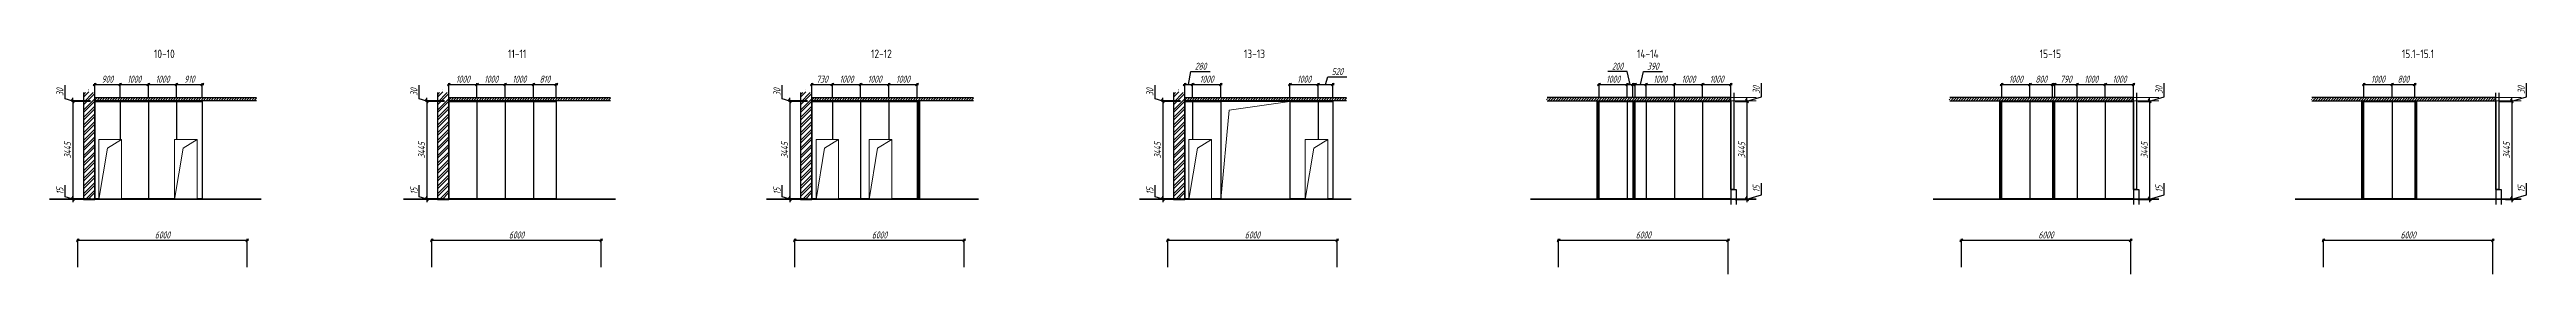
# Model space of a CAD drawing. Header units: millimetres. Extents: x -138350 to 909539, y -253833 to 111767.
# Drawn here: x 286823 to 374558, y -152112 to -144020 of the extents above; entities that cross this region are included whole.
import ezdxf

# ---------------------------------------------------------------- set-up
doc = ezdxf.new("R2010")
doc.units = ezdxf.units.MM
for name, color, linetype, lineweight in [('_Окна_двери', 131, 'Continuous', 15), ('_Оси', 90, 'Continuous', 13), ('_Размеры', 120, 'Continuous', 13), ('_Сендвичи', 230, 'Continuous', 30), ('_Стены', 7, 'Continuous', 30), ('_Сэндвичи штрих', 7, 'Continuous', 5), ('_Текст', 141, 'Continuous', 20), ('выноска', 7, 'Continuous', 13), ('тонкие', 221, 'Continuous', 13)]:
    doc.layers.add(name, color=color, linetype=linetype, lineweight=lineweight)
doc.styles.add('Museo sans', font='CS_Gost2304.shx')
doc.styles.add('СПДС_размеры', font='spdswin.shx', dxfattribs={"width": 0.8, "oblique": 15})
doc.dimstyles.new('СПДС', dxfattribs={"dimtxt": 2.5, "dimasz": 1, "dimexe": 0.5, "dimexo": 1.5, "dimtad": 1, "dimdec": 0, "dimtxsty": 'СПДС_размеры', "dimblk": 'OBLIQUE', "dimcen": 2.5, "dimdle": 0.5, "dimadec": 8, "dimazin": 0, "dimtfac": 1, "dimtdec": 0, "dimtix": 1, "dimtmove": 0, "dimatfit": 3, "dimfxl": 1, "dimarcsym": 0})

msp = doc.modelspace()

# ---------------------------------------------------------------- texts
at = {"layer": '_Текст', "linetype": 'Continuous', "ltscale": 100, "style": 'Museo sans'}
for s, p in [('10-10', (290521, -144321)), ('11-11', (303062, -144321)), ('12-12', (315920, -144321)), ('13-13', (329129, -144321)), ('14-14', (343051, -144321)), ('15-15', (357315, -144321)), ('15.1-15.1', (370143, -144321))]:
    msp.add_text(s, height=300, dxfattribs=at).set_placement(p)

# ---------------------------------------------------------------- blocks, each defined once
blk = doc.blocks.new('_Oblique')
at = {"layer": 'выноска', "color": 0, "lineweight": -2}
blk.add_line((-0.5, -0.5), (0.5, 0.5), dxfattribs=at)
blk = doc.blocks.new('*D613')
at = {"layer": '_Оси', "color": 0, "lineweight": -2, "ltscale": 100, "transparency": 16777216}
for p, q in [((287773, -150764), (293873, -150764)), ((287823, -151712), (287823, -150714)), ((293823, -151712), (293823, -150714))]:
    blk.add_line(p, q, dxfattribs=at)
at = {"layer": 'Defpoints', "color": 0, "ltscale": 100, "transparency": 16777216}
for p in [(293823, -150764), (287823, -151862), (293823, -151862)]:
    blk.add_point(p, dxfattribs=at)
at = {"layer": '_Оси', "color": 0, "lineweight": -2, "ltscale": 100, "transparency": 16777216, "xscale": 100, "yscale": 100, "zscale": 100, "rotation": 180}
blk.add_blockref('_Oblique', (287823, -150764), dxfattribs=at)
at = {"layer": '_Оси', "color": 0, "lineweight": -2, "ltscale": 100, "transparency": 16777216, "xscale": 100, "yscale": 100, "zscale": 100}
blk.add_blockref('_Oblique', (293823, -150764), dxfattribs=at)
at = {"layer": '_Оси', "color": 0, "ltscale": 100, "transparency": 16777216, "insert": (290823, -150576.5), "char_height": 250, "attachment_point": 5, "style": 'СПДС_размеры'}
blk.add_mtext('6000', dxfattribs=at)
blk = doc.blocks.new('*D620')
at = {"layer": '_Размеры', "color": 0, "lineweight": -2, "ltscale": 100, "transparency": 16777216}
for p, q in [((287378, -145762), (287378, -145282)), ((287647, -145843), (287378, -145762)), ((288273, -145828), (287597, -145828)), ((288273, -145858), (287597, -145858)), ((287647, -145828), (287647, -145728)), ((287647, -145828), (287647, -145858)), ((287647, -145828), (287647, -145858)), ((287647, -145858), (287647, -145958))]:
    blk.add_line(p, q, dxfattribs=at)
at = {"layer": 'Defpoints', "color": 0, "ltscale": 100, "transparency": 16777216}
for p in [(287647, -145858), (288423, -145828), (288423, -145858)]:
    blk.add_point(p, dxfattribs=at)
at = {"layer": '_Размеры', "color": 0, "lineweight": -2, "ltscale": 100, "transparency": 16777216, "xscale": 100, "yscale": 100, "zscale": 100}
for p, rotation in [((287647, -145828), 270), ((287647, -145858), 90)]:
    blk.add_blockref('_Oblique', p, dxfattribs=dict(at, rotation=rotation))
at = {"layer": '_Размеры', "color": 0, "ltscale": 100, "transparency": 16777216, "insert": (287191, -145522), "char_height": 250, "attachment_point": 5, "rotation": 90, "style": 'СПДС_размеры'}
blk.add_mtext('30', dxfattribs=at)
blk = doc.blocks.new('*D621')
at = {"layer": '_Размеры', "color": 0, "lineweight": -2, "ltscale": 100, "transparency": 16777216}
for p, q in [((288273, -145858), (287597, -145858)), ((287647, -145808), (287647, -149353)), ((288273, -149303), (287597, -149303))]:
    blk.add_line(p, q, dxfattribs=at)
at = {"layer": 'Defpoints', "color": 0, "ltscale": 100, "transparency": 16777216}
for p in [(288423, -145858), (287647, -149303), (288423, -149303)]:
    blk.add_point(p, dxfattribs=at)
at = {"layer": '_Размеры', "color": 0, "lineweight": -2, "ltscale": 100, "transparency": 16777216, "xscale": 100, "yscale": 100, "zscale": 100}
for p, rotation in [((287647, -145858), 90), ((287647, -149303), 270)]:
    blk.add_blockref('_Oblique', p, dxfattribs=dict(at, rotation=rotation))
at = {"layer": '_Размеры', "color": 0, "ltscale": 100, "transparency": 16777216, "insert": (287459.5, -147580.5), "char_height": 250, "attachment_point": 5, "rotation": 90, "style": 'СПДС_размеры'}
blk.add_mtext('3445', dxfattribs=at)
blk = doc.blocks.new('*D622')
at = {"layer": '_Размеры', "color": 0, "lineweight": -2, "ltscale": 100, "transparency": 16777216}
for p, q in [((287378, -149230), (287378, -148819)), ((287647, -149310), (287378, -149230)), ((288273, -149303), (287597, -149303)), ((288273, -149318), (287597, -149318)), ((287647, -149303), (287647, -149203)), ((287647, -149303), (287647, -149318)), ((287647, -149303), (287647, -149318)), ((287647, -149318), (287647, -149418))]:
    blk.add_line(p, q, dxfattribs=at)
at = {"layer": 'Defpoints', "color": 0, "ltscale": 100, "transparency": 16777216}
for p in [(287647, -149318), (288423, -149303), (288423, -149318)]:
    blk.add_point(p, dxfattribs=at)
at = {"layer": '_Размеры', "color": 0, "lineweight": -2, "ltscale": 100, "transparency": 16777216, "xscale": 100, "yscale": 100, "zscale": 100}
for p, rotation in [((287647, -149303), 270), ((287647, -149318), 90)]:
    blk.add_blockref('_Oblique', p, dxfattribs=dict(at, rotation=rotation))
at = {"layer": '_Размеры', "color": 0, "ltscale": 100, "transparency": 16777216, "insert": (287191, -149024), "char_height": 250, "attachment_point": 5, "rotation": 90, "style": 'СПДС_размеры'}
blk.add_mtext('15', dxfattribs=at)
blk = doc.blocks.new('*U480')
at = {"color": 0, "ltscale": 100}
blk.add_lwpolyline([(0, 0), (800, 0), (800, 2115), (0, 2115)], close=True, dxfattribs=at)
blk.add_lwpolyline([(800, 2115), (300, 1815), (0, 0)], dxfattribs=at)
blk = doc.blocks.new('*D623')
at = {"layer": '_Размеры', "color": 0, "lineweight": -2, "ltscale": 100, "transparency": 16777216}
for p, q in [((288373, -145253), (289373, -145253)), ((288423, -145708), (288423, -145203)), ((289323, -145708), (289323, -145203))]:
    blk.add_line(p, q, dxfattribs=at)
at = {"layer": 'Defpoints', "color": 0, "ltscale": 100, "transparency": 16777216}
for p in [(289323, -145253), (288423, -145858), (289323, -145858)]:
    blk.add_point(p, dxfattribs=at)
at = {"layer": '_Размеры', "color": 0, "lineweight": -2, "ltscale": 100, "transparency": 16777216, "xscale": 100, "yscale": 100, "zscale": 100, "rotation": 180}
blk.add_blockref('_Oblique', (288423, -145253), dxfattribs=at)
at = {"layer": '_Размеры', "color": 0, "lineweight": -2, "ltscale": 100, "transparency": 16777216, "xscale": 100, "yscale": 100, "zscale": 100}
blk.add_blockref('_Oblique', (289323, -145253), dxfattribs=at)
at = {"layer": '_Размеры', "color": 0, "ltscale": 100, "transparency": 16777216, "insert": (288873, -145065.5), "char_height": 250, "attachment_point": 5, "style": 'СПДС_размеры'}
blk.add_mtext('900', dxfattribs=at)
blk = doc.blocks.new('*D624')
at = {"layer": '_Размеры', "color": 0, "lineweight": -2, "ltscale": 100, "transparency": 16777216}
for p, q in [((289273, -145253), (290373, -145253)), ((289323, -145708), (289323, -145203)), ((290323, -145708), (290323, -145203))]:
    blk.add_line(p, q, dxfattribs=at)
at = {"layer": 'Defpoints', "color": 0, "ltscale": 100, "transparency": 16777216}
for p in [(290323, -145253), (289323, -145858), (290323, -145858)]:
    blk.add_point(p, dxfattribs=at)
at = {"layer": '_Размеры', "color": 0, "lineweight": -2, "ltscale": 100, "transparency": 16777216, "xscale": 100, "yscale": 100, "zscale": 100, "rotation": 180}
blk.add_blockref('_Oblique', (289323, -145253), dxfattribs=at)
at = {"layer": '_Размеры', "color": 0, "lineweight": -2, "ltscale": 100, "transparency": 16777216, "xscale": 100, "yscale": 100, "zscale": 100}
blk.add_blockref('_Oblique', (290323, -145253), dxfattribs=at)
at = {"layer": '_Размеры', "color": 0, "ltscale": 100, "transparency": 16777216, "insert": (289823, -145065.5), "char_height": 250, "attachment_point": 5, "style": 'СПДС_размеры'}
blk.add_mtext('1000', dxfattribs=at)
blk = doc.blocks.new('*D625')
at = {"layer": '_Размеры', "color": 0, "lineweight": -2, "ltscale": 100, "transparency": 16777216}
for p, q in [((290273, -145253), (291373, -145253)), ((290323, -145708), (290323, -145203)), ((291323, -145708), (291323, -145203))]:
    blk.add_line(p, q, dxfattribs=at)
at = {"layer": 'Defpoints', "color": 0, "ltscale": 100, "transparency": 16777216}
for p in [(291323, -145253), (290323, -145858), (291323, -145858)]:
    blk.add_point(p, dxfattribs=at)
at = {"layer": '_Размеры', "color": 0, "lineweight": -2, "ltscale": 100, "transparency": 16777216, "xscale": 100, "yscale": 100, "zscale": 100, "rotation": 180}
blk.add_blockref('_Oblique', (290323, -145253), dxfattribs=at)
at = {"layer": '_Размеры', "color": 0, "lineweight": -2, "ltscale": 100, "transparency": 16777216, "xscale": 100, "yscale": 100, "zscale": 100}
blk.add_blockref('_Oblique', (291323, -145253), dxfattribs=at)
at = {"layer": '_Размеры', "color": 0, "ltscale": 100, "transparency": 16777216, "insert": (290823, -145065.5), "char_height": 250, "attachment_point": 5, "style": 'СПДС_размеры'}
blk.add_mtext('1000', dxfattribs=at)
blk = doc.blocks.new('*D626')
at = {"layer": '_Размеры', "color": 0, "lineweight": -2, "ltscale": 100, "transparency": 16777216}
for p, q in [((291273, -145253), (292283, -145253)), ((291323, -145708), (291323, -145203)), ((292233, -145708), (292233, -145203))]:
    blk.add_line(p, q, dxfattribs=at)
at = {"layer": 'Defpoints', "color": 0, "ltscale": 100, "transparency": 16777216}
for p in [(292233, -145253), (291323, -145858), (292233, -145858)]:
    blk.add_point(p, dxfattribs=at)
at = {"layer": '_Размеры', "color": 0, "lineweight": -2, "ltscale": 100, "transparency": 16777216, "xscale": 100, "yscale": 100, "zscale": 100, "rotation": 180}
blk.add_blockref('_Oblique', (291323, -145253), dxfattribs=at)
at = {"layer": '_Размеры', "color": 0, "lineweight": -2, "ltscale": 100, "transparency": 16777216, "xscale": 100, "yscale": 100, "zscale": 100}
blk.add_blockref('_Oblique', (292233, -145253), dxfattribs=at)
at = {"layer": '_Размеры', "color": 0, "ltscale": 100, "transparency": 16777216, "insert": (291778, -145065.5), "char_height": 250, "attachment_point": 5, "style": 'СПДС_размеры'}
blk.add_mtext('910', dxfattribs=at)
blk = doc.blocks.new('*D627')
at = {"layer": '_Оси', "color": 0, "lineweight": -2, "ltscale": 100, "transparency": 16777216}
for p, q in [((300314, -150764), (306414, -150764)), ((300364, -151712), (300364, -150714)), ((306364, -151712), (306364, -150714))]:
    blk.add_line(p, q, dxfattribs=at)
at = {"layer": 'Defpoints', "color": 0, "ltscale": 100, "transparency": 16777216}
for p in [(306364, -150764), (300364, -151862), (306364, -151862)]:
    blk.add_point(p, dxfattribs=at)
at = {"layer": '_Оси', "color": 0, "lineweight": -2, "ltscale": 100, "transparency": 16777216, "xscale": 100, "yscale": 100, "zscale": 100, "rotation": 180}
blk.add_blockref('_Oblique', (300364, -150764), dxfattribs=at)
at = {"layer": '_Оси', "color": 0, "lineweight": -2, "ltscale": 100, "transparency": 16777216, "xscale": 100, "yscale": 100, "zscale": 100}
blk.add_blockref('_Oblique', (306364, -150764), dxfattribs=at)
at = {"layer": '_Оси', "color": 0, "ltscale": 100, "transparency": 16777216, "insert": (303364, -150576.5), "char_height": 250, "attachment_point": 5, "style": 'СПДС_размеры'}
blk.add_mtext('6000', dxfattribs=at)
blk = doc.blocks.new('*D628')
at = {"layer": '_Размеры', "color": 0, "lineweight": -2, "ltscale": 100, "transparency": 16777216}
for p, q in [((299919, -145762), (299919, -145282)), ((300188, -145843), (299919, -145762)), ((300814, -145828), (300138, -145828)), ((300814, -145858), (300138, -145858)), ((300188, -145828), (300188, -145728)), ((300188, -145828), (300188, -145858)), ((300188, -145828), (300188, -145858)), ((300188, -145858), (300188, -145958))]:
    blk.add_line(p, q, dxfattribs=at)
at = {"layer": 'Defpoints', "color": 0, "ltscale": 100, "transparency": 16777216}
for p in [(300188, -145858), (300964, -145828), (300964, -145858)]:
    blk.add_point(p, dxfattribs=at)
at = {"layer": '_Размеры', "color": 0, "lineweight": -2, "ltscale": 100, "transparency": 16777216, "xscale": 100, "yscale": 100, "zscale": 100}
for p, rotation in [((300188, -145828), 270), ((300188, -145858), 90)]:
    blk.add_blockref('_Oblique', p, dxfattribs=dict(at, rotation=rotation))
at = {"layer": '_Размеры', "color": 0, "ltscale": 100, "transparency": 16777216, "insert": (299732, -145522), "char_height": 250, "attachment_point": 5, "rotation": 90, "style": 'СПДС_размеры'}
blk.add_mtext('30', dxfattribs=at)
blk = doc.blocks.new('*D629')
at = {"layer": '_Размеры', "color": 0, "lineweight": -2, "ltscale": 100, "transparency": 16777216}
for p, q in [((300814, -145858), (300138, -145858)), ((300188, -145808), (300188, -149353)), ((300814, -149303), (300138, -149303))]:
    blk.add_line(p, q, dxfattribs=at)
at = {"layer": 'Defpoints', "color": 0, "ltscale": 100, "transparency": 16777216}
for p in [(300964, -145858), (300188, -149303), (300964, -149303)]:
    blk.add_point(p, dxfattribs=at)
at = {"layer": '_Размеры', "color": 0, "lineweight": -2, "ltscale": 100, "transparency": 16777216, "xscale": 100, "yscale": 100, "zscale": 100}
for p, rotation in [((300188, -145858), 90), ((300188, -149303), 270)]:
    blk.add_blockref('_Oblique', p, dxfattribs=dict(at, rotation=rotation))
at = {"layer": '_Размеры', "color": 0, "ltscale": 100, "transparency": 16777216, "insert": (300000.5, -147580.5), "char_height": 250, "attachment_point": 5, "rotation": 90, "style": 'СПДС_размеры'}
blk.add_mtext('3445', dxfattribs=at)
blk = doc.blocks.new('*D630')
at = {"layer": '_Размеры', "color": 0, "lineweight": -2, "ltscale": 100, "transparency": 16777216}
for p, q in [((299919, -149230), (299919, -148819)), ((300188, -149310), (299919, -149230)), ((300814, -149303), (300138, -149303)), ((300814, -149318), (300138, -149318)), ((300188, -149303), (300188, -149203)), ((300188, -149303), (300188, -149318)), ((300188, -149303), (300188, -149318)), ((300188, -149318), (300188, -149418))]:
    blk.add_line(p, q, dxfattribs=at)
at = {"layer": 'Defpoints', "color": 0, "ltscale": 100, "transparency": 16777216}
for p in [(300188, -149318), (300964, -149303), (300964, -149318)]:
    blk.add_point(p, dxfattribs=at)
at = {"layer": '_Размеры', "color": 0, "lineweight": -2, "ltscale": 100, "transparency": 16777216, "xscale": 100, "yscale": 100, "zscale": 100}
for p, rotation in [((300188, -149303), 270), ((300188, -149318), 90)]:
    blk.add_blockref('_Oblique', p, dxfattribs=dict(at, rotation=rotation))
at = {"layer": '_Размеры', "color": 0, "ltscale": 100, "transparency": 16777216, "insert": (299732, -149024), "char_height": 250, "attachment_point": 5, "rotation": 90, "style": 'СПДС_размеры'}
blk.add_mtext('15', dxfattribs=at)
blk = doc.blocks.new('*D635')
at = {"layer": '_Размеры', "color": 0, "lineweight": -2, "ltscale": 100, "transparency": 16777216}
for p, q in [((300914, -145253), (302014, -145253)), ((300964, -145708), (300964, -145203)), ((301964, -145708), (301964, -145203))]:
    blk.add_line(p, q, dxfattribs=at)
at = {"layer": 'Defpoints', "color": 0, "ltscale": 100, "transparency": 16777216}
for p in [(301964, -145253), (300964, -145858), (301964, -145858)]:
    blk.add_point(p, dxfattribs=at)
at = {"layer": '_Размеры', "color": 0, "lineweight": -2, "ltscale": 100, "transparency": 16777216, "xscale": 100, "yscale": 100, "zscale": 100, "rotation": 180}
blk.add_blockref('_Oblique', (300964, -145253), dxfattribs=at)
at = {"layer": '_Размеры', "color": 0, "lineweight": -2, "ltscale": 100, "transparency": 16777216, "xscale": 100, "yscale": 100, "zscale": 100}
blk.add_blockref('_Oblique', (301964, -145253), dxfattribs=at)
at = {"layer": '_Размеры', "color": 0, "ltscale": 100, "transparency": 16777216, "insert": (301464, -145065.5), "char_height": 250, "attachment_point": 5, "style": 'СПДС_размеры'}
blk.add_mtext('1000', dxfattribs=at)
blk = doc.blocks.new('*D636')
at = {"layer": '_Размеры', "color": 0, "lineweight": -2, "ltscale": 100, "transparency": 16777216}
for p, q in [((301914, -145253), (303014, -145253)), ((301964, -145708), (301964, -145203)), ((302964, -145708), (302964, -145203))]:
    blk.add_line(p, q, dxfattribs=at)
at = {"layer": 'Defpoints', "color": 0, "ltscale": 100, "transparency": 16777216}
for p in [(302964, -145253), (301964, -145858), (302964, -145858)]:
    blk.add_point(p, dxfattribs=at)
at = {"layer": '_Размеры', "color": 0, "lineweight": -2, "ltscale": 100, "transparency": 16777216, "xscale": 100, "yscale": 100, "zscale": 100, "rotation": 180}
blk.add_blockref('_Oblique', (301964, -145253), dxfattribs=at)
at = {"layer": '_Размеры', "color": 0, "lineweight": -2, "ltscale": 100, "transparency": 16777216, "xscale": 100, "yscale": 100, "zscale": 100}
blk.add_blockref('_Oblique', (302964, -145253), dxfattribs=at)
at = {"layer": '_Размеры', "color": 0, "ltscale": 100, "transparency": 16777216, "insert": (302464, -145065.5), "char_height": 250, "attachment_point": 5, "style": 'СПДС_размеры'}
blk.add_mtext('1000', dxfattribs=at)
blk = doc.blocks.new('*D637')
at = {"layer": '_Размеры', "color": 0, "lineweight": -2, "ltscale": 100, "transparency": 16777216}
for p, q in [((302914, -145253), (304014, -145253)), ((302964, -145708), (302964, -145203)), ((303964, -145708), (303964, -145203))]:
    blk.add_line(p, q, dxfattribs=at)
at = {"layer": 'Defpoints', "color": 0, "ltscale": 100, "transparency": 16777216}
for p in [(303964, -145253), (302964, -145858), (303964, -145858)]:
    blk.add_point(p, dxfattribs=at)
at = {"layer": '_Размеры', "color": 0, "lineweight": -2, "ltscale": 100, "transparency": 16777216, "xscale": 100, "yscale": 100, "zscale": 100, "rotation": 180}
blk.add_blockref('_Oblique', (302964, -145253), dxfattribs=at)
at = {"layer": '_Размеры', "color": 0, "lineweight": -2, "ltscale": 100, "transparency": 16777216, "xscale": 100, "yscale": 100, "zscale": 100}
blk.add_blockref('_Oblique', (303964, -145253), dxfattribs=at)
at = {"layer": '_Размеры', "color": 0, "ltscale": 100, "transparency": 16777216, "insert": (303464, -145065.5), "char_height": 250, "attachment_point": 5, "style": 'СПДС_размеры'}
blk.add_mtext('1000', dxfattribs=at)
blk = doc.blocks.new('*D638')
at = {"layer": '_Размеры', "color": 0, "lineweight": -2, "ltscale": 100, "transparency": 16777216}
for p, q in [((303914, -145253), (304824, -145253)), ((303964, -145708), (303964, -145203)), ((304774, -145708), (304774, -145203))]:
    blk.add_line(p, q, dxfattribs=at)
at = {"layer": 'Defpoints', "color": 0, "ltscale": 100, "transparency": 16777216}
for p in [(304774, -145253), (303964, -145858), (304774, -145858)]:
    blk.add_point(p, dxfattribs=at)
at = {"layer": '_Размеры', "color": 0, "lineweight": -2, "ltscale": 100, "transparency": 16777216, "xscale": 100, "yscale": 100, "zscale": 100, "rotation": 180}
blk.add_blockref('_Oblique', (303964, -145253), dxfattribs=at)
at = {"layer": '_Размеры', "color": 0, "lineweight": -2, "ltscale": 100, "transparency": 16777216, "xscale": 100, "yscale": 100, "zscale": 100}
blk.add_blockref('_Oblique', (304774, -145253), dxfattribs=at)
at = {"layer": '_Размеры', "color": 0, "ltscale": 100, "transparency": 16777216, "insert": (304369, -145065.5), "char_height": 250, "attachment_point": 5, "style": 'СПДС_размеры'}
blk.add_mtext('810', dxfattribs=at)
blk = doc.blocks.new('*D639')
at = {"layer": '_Оси', "color": 0, "lineweight": -2, "ltscale": 100, "transparency": 16777216}
for p, q in [((313172, -150764), (319272, -150764)), ((313222, -151712), (313222, -150714)), ((319222, -151712), (319222, -150714))]:
    blk.add_line(p, q, dxfattribs=at)
at = {"layer": 'Defpoints', "color": 0, "ltscale": 100, "transparency": 16777216}
for p in [(319222, -150764), (313222, -151862), (319222, -151862)]:
    blk.add_point(p, dxfattribs=at)
at = {"layer": '_Оси', "color": 0, "lineweight": -2, "ltscale": 100, "transparency": 16777216, "xscale": 100, "yscale": 100, "zscale": 100, "rotation": 180}
blk.add_blockref('_Oblique', (313222, -150764), dxfattribs=at)
at = {"layer": '_Оси', "color": 0, "lineweight": -2, "ltscale": 100, "transparency": 16777216, "xscale": 100, "yscale": 100, "zscale": 100}
blk.add_blockref('_Oblique', (319222, -150764), dxfattribs=at)
at = {"layer": '_Оси', "color": 0, "ltscale": 100, "transparency": 16777216, "insert": (316222, -150576.5), "char_height": 250, "attachment_point": 5, "style": 'СПДС_размеры'}
blk.add_mtext('6000', dxfattribs=at)
blk = doc.blocks.new('*D644')
at = {"layer": '_Размеры', "color": 0, "lineweight": -2, "ltscale": 100, "transparency": 16777216}
for p, q in [((312777, -145762), (312777, -145282)), ((313046, -145843), (312777, -145762)), ((313672, -145828), (312996, -145828)), ((313672, -145858), (312996, -145858)), ((313046, -145828), (313046, -145728)), ((313046, -145828), (313046, -145858)), ((313046, -145828), (313046, -145858)), ((313046, -145858), (313046, -145958))]:
    blk.add_line(p, q, dxfattribs=at)
at = {"layer": 'Defpoints', "color": 0, "ltscale": 100, "transparency": 16777216}
for p in [(313046, -145858), (313822, -145828), (313822, -145858)]:
    blk.add_point(p, dxfattribs=at)
at = {"layer": '_Размеры', "color": 0, "lineweight": -2, "ltscale": 100, "transparency": 16777216, "xscale": 100, "yscale": 100, "zscale": 100}
for p, rotation in [((313046, -145828), 270), ((313046, -145858), 90)]:
    blk.add_blockref('_Oblique', p, dxfattribs=dict(at, rotation=rotation))
at = {"layer": '_Размеры', "color": 0, "ltscale": 100, "transparency": 16777216, "insert": (312590, -145522), "char_height": 250, "attachment_point": 5, "rotation": 90, "style": 'СПДС_размеры'}
blk.add_mtext('30', dxfattribs=at)
blk = doc.blocks.new('*D645')
at = {"layer": '_Размеры', "color": 0, "lineweight": -2, "ltscale": 100, "transparency": 16777216}
for p, q in [((313672, -145858), (312996, -145858)), ((313046, -145808), (313046, -149353)), ((313672, -149303), (312996, -149303))]:
    blk.add_line(p, q, dxfattribs=at)
at = {"layer": 'Defpoints', "color": 0, "ltscale": 100, "transparency": 16777216}
for p in [(313822, -145858), (313046, -149303), (313822, -149303)]:
    blk.add_point(p, dxfattribs=at)
at = {"layer": '_Размеры', "color": 0, "lineweight": -2, "ltscale": 100, "transparency": 16777216, "xscale": 100, "yscale": 100, "zscale": 100}
for p, rotation in [((313046, -145858), 90), ((313046, -149303), 270)]:
    blk.add_blockref('_Oblique', p, dxfattribs=dict(at, rotation=rotation))
at = {"layer": '_Размеры', "color": 0, "ltscale": 100, "transparency": 16777216, "insert": (312858.5, -147580.5), "char_height": 250, "attachment_point": 5, "rotation": 90, "style": 'СПДС_размеры'}
blk.add_mtext('3445', dxfattribs=at)
blk = doc.blocks.new('*D646')
at = {"layer": '_Размеры', "color": 0, "lineweight": -2, "ltscale": 100, "transparency": 16777216}
for p, q in [((312777, -149230), (312777, -148819)), ((313046, -149310), (312777, -149230)), ((313672, -149303), (312996, -149303)), ((313672, -149318), (312996, -149318)), ((313046, -149303), (313046, -149203)), ((313046, -149303), (313046, -149318)), ((313046, -149303), (313046, -149318)), ((313046, -149318), (313046, -149418))]:
    blk.add_line(p, q, dxfattribs=at)
at = {"layer": 'Defpoints', "color": 0, "ltscale": 100, "transparency": 16777216}
for p in [(313046, -149318), (313822, -149303), (313822, -149318)]:
    blk.add_point(p, dxfattribs=at)
at = {"layer": '_Размеры', "color": 0, "lineweight": -2, "ltscale": 100, "transparency": 16777216, "xscale": 100, "yscale": 100, "zscale": 100}
for p, rotation in [((313046, -149303), 270), ((313046, -149318), 90)]:
    blk.add_blockref('_Oblique', p, dxfattribs=dict(at, rotation=rotation))
at = {"layer": '_Размеры', "color": 0, "ltscale": 100, "transparency": 16777216, "insert": (312590, -149024), "char_height": 250, "attachment_point": 5, "rotation": 90, "style": 'СПДС_размеры'}
blk.add_mtext('15', dxfattribs=at)
blk = doc.blocks.new('*D647')
at = {"layer": '_Размеры', "color": 0, "lineweight": -2, "ltscale": 100, "transparency": 16777216}
for p, q in [((313772, -145253), (314602, -145253)), ((313822, -145708), (313822, -145203)), ((314552, -145708), (314552, -145203))]:
    blk.add_line(p, q, dxfattribs=at)
at = {"layer": 'Defpoints', "color": 0, "ltscale": 100, "transparency": 16777216}
for p in [(314552, -145253), (313822, -145858), (314552, -145858)]:
    blk.add_point(p, dxfattribs=at)
at = {"layer": '_Размеры', "color": 0, "lineweight": -2, "ltscale": 100, "transparency": 16777216, "xscale": 100, "yscale": 100, "zscale": 100, "rotation": 180}
blk.add_blockref('_Oblique', (313822, -145253), dxfattribs=at)
at = {"layer": '_Размеры', "color": 0, "lineweight": -2, "ltscale": 100, "transparency": 16777216, "xscale": 100, "yscale": 100, "zscale": 100}
blk.add_blockref('_Oblique', (314552, -145253), dxfattribs=at)
at = {"layer": '_Размеры', "color": 0, "ltscale": 100, "transparency": 16777216, "insert": (314187, -145065.5), "char_height": 250, "attachment_point": 5, "style": 'СПДС_размеры'}
blk.add_mtext('730', dxfattribs=at)
blk = doc.blocks.new('*D648')
at = {"layer": '_Размеры', "color": 0, "lineweight": -2, "ltscale": 100, "transparency": 16777216}
for p, q in [((314502, -145253), (315602, -145253)), ((314552, -145708), (314552, -145203)), ((315552, -145708), (315552, -145203))]:
    blk.add_line(p, q, dxfattribs=at)
at = {"layer": 'Defpoints', "color": 0, "ltscale": 100, "transparency": 16777216}
for p in [(315552, -145253), (314552, -145858), (315552, -145858)]:
    blk.add_point(p, dxfattribs=at)
at = {"layer": '_Размеры', "color": 0, "lineweight": -2, "ltscale": 100, "transparency": 16777216, "xscale": 100, "yscale": 100, "zscale": 100, "rotation": 180}
blk.add_blockref('_Oblique', (314552, -145253), dxfattribs=at)
at = {"layer": '_Размеры', "color": 0, "lineweight": -2, "ltscale": 100, "transparency": 16777216, "xscale": 100, "yscale": 100, "zscale": 100}
blk.add_blockref('_Oblique', (315552, -145253), dxfattribs=at)
at = {"layer": '_Размеры', "color": 0, "ltscale": 100, "transparency": 16777216, "insert": (315052, -145065.5), "char_height": 250, "attachment_point": 5, "style": 'СПДС_размеры'}
blk.add_mtext('1000', dxfattribs=at)
blk = doc.blocks.new('*D649')
at = {"layer": '_Размеры', "color": 0, "lineweight": -2, "ltscale": 100, "transparency": 16777216}
for p, q in [((315502, -145253), (316602, -145253)), ((315552, -145708), (315552, -145203)), ((316552, -145708), (316552, -145203))]:
    blk.add_line(p, q, dxfattribs=at)
at = {"layer": 'Defpoints', "color": 0, "ltscale": 100, "transparency": 16777216}
for p in [(316552, -145253), (315552, -145858), (316552, -145858)]:
    blk.add_point(p, dxfattribs=at)
at = {"layer": '_Размеры', "color": 0, "lineweight": -2, "ltscale": 100, "transparency": 16777216, "xscale": 100, "yscale": 100, "zscale": 100, "rotation": 180}
blk.add_blockref('_Oblique', (315552, -145253), dxfattribs=at)
at = {"layer": '_Размеры', "color": 0, "lineweight": -2, "ltscale": 100, "transparency": 16777216, "xscale": 100, "yscale": 100, "zscale": 100}
blk.add_blockref('_Oblique', (316552, -145253), dxfattribs=at)
at = {"layer": '_Размеры', "color": 0, "ltscale": 100, "transparency": 16777216, "insert": (316052, -145065.5), "char_height": 250, "attachment_point": 5, "style": 'СПДС_размеры'}
blk.add_mtext('1000', dxfattribs=at)
blk = doc.blocks.new('*D650')
at = {"layer": '_Размеры', "color": 0, "lineweight": -2, "ltscale": 100, "transparency": 16777216}
for p, q in [((316502, -145253), (317602, -145253)), ((316552, -145708), (316552, -145203)), ((317552, -145708), (317552, -145203))]:
    blk.add_line(p, q, dxfattribs=at)
at = {"layer": 'Defpoints', "color": 0, "ltscale": 100, "transparency": 16777216}
for p in [(317552, -145253), (316552, -145858), (317552, -145858)]:
    blk.add_point(p, dxfattribs=at)
at = {"layer": '_Размеры', "color": 0, "lineweight": -2, "ltscale": 100, "transparency": 16777216, "xscale": 100, "yscale": 100, "zscale": 100, "rotation": 180}
blk.add_blockref('_Oblique', (316552, -145253), dxfattribs=at)
at = {"layer": '_Размеры', "color": 0, "lineweight": -2, "ltscale": 100, "transparency": 16777216, "xscale": 100, "yscale": 100, "zscale": 100}
blk.add_blockref('_Oblique', (317552, -145253), dxfattribs=at)
at = {"layer": '_Размеры', "color": 0, "ltscale": 100, "transparency": 16777216, "insert": (317052, -145065.5), "char_height": 250, "attachment_point": 5, "style": 'СПДС_размеры'}
blk.add_mtext('1000', dxfattribs=at)
blk = doc.blocks.new('*D651')
at = {"layer": '_Оси', "color": 0, "lineweight": -2, "ltscale": 100, "transparency": 16777216}
for p, q in [((326381, -150764), (332481, -150764)), ((326431, -151712), (326431, -150714)), ((332431, -151712), (332431, -150714))]:
    blk.add_line(p, q, dxfattribs=at)
at = {"layer": 'Defpoints', "color": 0, "ltscale": 100, "transparency": 16777216}
for p in [(332431, -150764), (326431, -151862), (332431, -151862)]:
    blk.add_point(p, dxfattribs=at)
at = {"layer": '_Оси', "color": 0, "lineweight": -2, "ltscale": 100, "transparency": 16777216, "xscale": 100, "yscale": 100, "zscale": 100, "rotation": 180}
blk.add_blockref('_Oblique', (326431, -150764), dxfattribs=at)
at = {"layer": '_Оси', "color": 0, "lineweight": -2, "ltscale": 100, "transparency": 16777216, "xscale": 100, "yscale": 100, "zscale": 100}
blk.add_blockref('_Oblique', (332431, -150764), dxfattribs=at)
at = {"layer": '_Оси', "color": 0, "ltscale": 100, "transparency": 16777216, "insert": (329431, -150576.5), "char_height": 250, "attachment_point": 5, "style": 'СПДС_размеры'}
blk.add_mtext('6000', dxfattribs=at)
blk = doc.blocks.new('*D658')
at = {"layer": '_Размеры', "color": 0, "lineweight": -2, "ltscale": 100, "transparency": 16777216}
for p, q in [((325986, -145762), (325986, -145282)), ((326255, -145843), (325986, -145762)), ((326881, -145828), (326205, -145828)), ((326881, -145858), (326205, -145858)), ((326255, -145828), (326255, -145728)), ((326255, -145828), (326255, -145858)), ((326255, -145828), (326255, -145858)), ((326255, -145858), (326255, -145958))]:
    blk.add_line(p, q, dxfattribs=at)
at = {"layer": 'Defpoints', "color": 0, "ltscale": 100, "transparency": 16777216}
for p in [(326255, -145858), (327031, -145828), (327031, -145858)]:
    blk.add_point(p, dxfattribs=at)
at = {"layer": '_Размеры', "color": 0, "lineweight": -2, "ltscale": 100, "transparency": 16777216, "xscale": 100, "yscale": 100, "zscale": 100}
for p, rotation in [((326255, -145828), 270), ((326255, -145858), 90)]:
    blk.add_blockref('_Oblique', p, dxfattribs=dict(at, rotation=rotation))
at = {"layer": '_Размеры', "color": 0, "ltscale": 100, "transparency": 16777216, "insert": (325799, -145522), "char_height": 250, "attachment_point": 5, "rotation": 90, "style": 'СПДС_размеры'}
blk.add_mtext('30', dxfattribs=at)
blk = doc.blocks.new('*D659')
at = {"layer": '_Размеры', "color": 0, "lineweight": -2, "ltscale": 100, "transparency": 16777216}
for p, q in [((326881, -145858), (326205, -145858)), ((326255, -145808), (326255, -149353)), ((326881, -149303), (326205, -149303))]:
    blk.add_line(p, q, dxfattribs=at)
at = {"layer": 'Defpoints', "color": 0, "ltscale": 100, "transparency": 16777216}
for p in [(327031, -145858), (326255, -149303), (327031, -149303)]:
    blk.add_point(p, dxfattribs=at)
at = {"layer": '_Размеры', "color": 0, "lineweight": -2, "ltscale": 100, "transparency": 16777216, "xscale": 100, "yscale": 100, "zscale": 100}
for p, rotation in [((326255, -145858), 90), ((326255, -149303), 270)]:
    blk.add_blockref('_Oblique', p, dxfattribs=dict(at, rotation=rotation))
at = {"layer": '_Размеры', "color": 0, "ltscale": 100, "transparency": 16777216, "insert": (326067.5, -147580.5), "char_height": 250, "attachment_point": 5, "rotation": 90, "style": 'СПДС_размеры'}
blk.add_mtext('3445', dxfattribs=at)
blk = doc.blocks.new('*D660')
at = {"layer": '_Размеры', "color": 0, "lineweight": -2, "ltscale": 100, "transparency": 16777216}
for p, q in [((325986, -149230), (325986, -148819)), ((326255, -149310), (325986, -149230)), ((326881, -149303), (326205, -149303)), ((326881, -149318), (326205, -149318)), ((326255, -149303), (326255, -149203)), ((326255, -149303), (326255, -149318)), ((326255, -149303), (326255, -149318)), ((326255, -149318), (326255, -149418))]:
    blk.add_line(p, q, dxfattribs=at)
at = {"layer": 'Defpoints', "color": 0, "ltscale": 100, "transparency": 16777216}
for p in [(326255, -149318), (327031, -149303), (327031, -149318)]:
    blk.add_point(p, dxfattribs=at)
at = {"layer": '_Размеры', "color": 0, "lineweight": -2, "ltscale": 100, "transparency": 16777216, "xscale": 100, "yscale": 100, "zscale": 100}
for p, rotation in [((326255, -149303), 270), ((326255, -149318), 90)]:
    blk.add_blockref('_Oblique', p, dxfattribs=dict(at, rotation=rotation))
at = {"layer": '_Размеры', "color": 0, "ltscale": 100, "transparency": 16777216, "insert": (325799, -149024), "char_height": 250, "attachment_point": 5, "rotation": 90, "style": 'СПДС_размеры'}
blk.add_mtext('15', dxfattribs=at)
blk = doc.blocks.new('*U661')
at = {"color": 0, "ltscale": 100}
blk.add_lwpolyline([(0, 0), (2450, 0), (2450, 3460), (0, 3460)], close=True, dxfattribs=at)
blk.add_lwpolyline([(2450, 3460), (300, 3160), (0, 0)], dxfattribs=at)
blk = doc.blocks.new('*D662')
at = {"layer": '_Размеры', "color": 0, "lineweight": -2, "ltscale": 100, "transparency": 16777216}
for p, q in [((326981, -145253), (327361, -145253)), ((327031, -145708), (327031, -145203)), ((327171, -145253), (327252, -144797)), ((327252, -144797), (327936, -144797)), ((327311, -145708), (327311, -145203))]:
    blk.add_line(p, q, dxfattribs=at)
at = {"layer": 'Defpoints', "color": 0, "ltscale": 100, "transparency": 16777216}
for p in [(327311, -145253), (327031, -145858), (327311, -145858)]:
    blk.add_point(p, dxfattribs=at)
at = {"layer": '_Размеры', "color": 0, "lineweight": -2, "ltscale": 100, "transparency": 16777216, "xscale": 100, "yscale": 100, "zscale": 100, "rotation": 180}
blk.add_blockref('_Oblique', (327031, -145253), dxfattribs=at)
at = {"layer": '_Размеры', "color": 0, "lineweight": -2, "ltscale": 100, "transparency": 16777216, "xscale": 100, "yscale": 100, "zscale": 100}
blk.add_blockref('_Oblique', (327311, -145253), dxfattribs=at)
at = {"layer": '_Размеры', "color": 0, "ltscale": 100, "transparency": 16777216, "insert": (327594, -144609), "char_height": 250, "attachment_point": 5, "style": 'СПДС_размеры'}
blk.add_mtext('280', dxfattribs=at)
blk = doc.blocks.new('*D663')
at = {"layer": '_Размеры', "color": 0, "lineweight": -2, "ltscale": 100, "transparency": 16777216}
for p, q in [((327261, -145253), (328361, -145253)), ((327311, -145708), (327311, -145203)), ((328311, -145708), (328311, -145203))]:
    blk.add_line(p, q, dxfattribs=at)
at = {"layer": 'Defpoints', "color": 0, "ltscale": 100, "transparency": 16777216}
for p in [(328311, -145253), (327311, -145858), (328311, -145858)]:
    blk.add_point(p, dxfattribs=at)
at = {"layer": '_Размеры', "color": 0, "lineweight": -2, "ltscale": 100, "transparency": 16777216, "xscale": 100, "yscale": 100, "zscale": 100, "rotation": 180}
blk.add_blockref('_Oblique', (327311, -145253), dxfattribs=at)
at = {"layer": '_Размеры', "color": 0, "lineweight": -2, "ltscale": 100, "transparency": 16777216, "xscale": 100, "yscale": 100, "zscale": 100}
blk.add_blockref('_Oblique', (328311, -145253), dxfattribs=at)
at = {"layer": '_Размеры', "color": 0, "ltscale": 100, "transparency": 16777216, "insert": (327811, -145065.5), "char_height": 250, "attachment_point": 5, "style": 'СПДС_размеры'}
blk.add_mtext('1000', dxfattribs=at)
blk = doc.blocks.new('*D664')
at = {"layer": '_Размеры', "color": 0, "lineweight": -2, "ltscale": 100, "transparency": 16777216}
for p, q in [((330711, -145253), (331811, -145253)), ((330761, -145708), (330761, -145203)), ((331761, -145708), (331761, -145203))]:
    blk.add_line(p, q, dxfattribs=at)
at = {"layer": 'Defpoints', "color": 0, "ltscale": 100, "transparency": 16777216}
for p in [(331761, -145253), (330761, -145858), (331761, -145858)]:
    blk.add_point(p, dxfattribs=at)
at = {"layer": '_Размеры', "color": 0, "lineweight": -2, "ltscale": 100, "transparency": 16777216, "xscale": 100, "yscale": 100, "zscale": 100, "rotation": 180}
blk.add_blockref('_Oblique', (330761, -145253), dxfattribs=at)
at = {"layer": '_Размеры', "color": 0, "lineweight": -2, "ltscale": 100, "transparency": 16777216, "xscale": 100, "yscale": 100, "zscale": 100}
blk.add_blockref('_Oblique', (331761, -145253), dxfattribs=at)
at = {"layer": '_Размеры', "color": 0, "ltscale": 100, "transparency": 16777216, "insert": (331261, -145065.5), "char_height": 250, "attachment_point": 5, "style": 'СПДС_размеры'}
blk.add_mtext('1000', dxfattribs=at)
blk = doc.blocks.new('*D665')
at = {"layer": '_Размеры', "color": 0, "lineweight": -2, "ltscale": 100, "transparency": 16777216}
for p, q in [((331711, -145253), (332331, -145253)), ((331761, -145708), (331761, -145203)), ((332021, -145253), (332102, -144984)), ((332102, -144984), (332773, -144984)), ((332281, -145708), (332281, -145203))]:
    blk.add_line(p, q, dxfattribs=at)
at = {"layer": 'Defpoints', "color": 0, "ltscale": 100, "transparency": 16777216}
for p in [(332281, -145253), (331761, -145858), (332281, -145858)]:
    blk.add_point(p, dxfattribs=at)
at = {"layer": '_Размеры', "color": 0, "lineweight": -2, "ltscale": 100, "transparency": 16777216, "xscale": 100, "yscale": 100, "zscale": 100, "rotation": 180}
blk.add_blockref('_Oblique', (331761, -145253), dxfattribs=at)
at = {"layer": '_Размеры', "color": 0, "lineweight": -2, "ltscale": 100, "transparency": 16777216, "xscale": 100, "yscale": 100, "zscale": 100}
blk.add_blockref('_Oblique', (332281, -145253), dxfattribs=at)
at = {"layer": '_Размеры', "color": 0, "ltscale": 100, "transparency": 16777216, "insert": (332437, -144797), "char_height": 250, "attachment_point": 5, "style": 'СПДС_размеры'}
blk.add_mtext('520', dxfattribs=at)
blk = doc.blocks.new('*D666')
at = {"layer": '_Оси', "color": 0, "lineweight": -2, "ltscale": 100, "transparency": 16777216}
for p, q in [((340227, -150764), (346327, -150764)), ((340277, -151712), (340277, -150714)), ((346277, -151962), (346277, -150714))]:
    blk.add_line(p, q, dxfattribs=at)
at = {"layer": 'Defpoints', "color": 0, "ltscale": 100, "transparency": 16777216}
for p in [(346277, -150764), (340277, -151862), (346277, -152112)]:
    blk.add_point(p, dxfattribs=at)
at = {"layer": '_Оси', "color": 0, "lineweight": -2, "ltscale": 100, "transparency": 16777216, "xscale": 100, "yscale": 100, "zscale": 100, "rotation": 180}
blk.add_blockref('_Oblique', (340277, -150764), dxfattribs=at)
at = {"layer": '_Оси', "color": 0, "lineweight": -2, "ltscale": 100, "transparency": 16777216, "xscale": 100, "yscale": 100, "zscale": 100}
blk.add_blockref('_Oblique', (346277, -150764), dxfattribs=at)
at = {"layer": '_Оси', "color": 0, "ltscale": 100, "transparency": 16777216, "insert": (343277, -150576.5), "char_height": 250, "attachment_point": 5, "style": 'СПДС_размеры'}
blk.add_mtext('6000', dxfattribs=at)
blk = doc.blocks.new('*D670')
at = {"layer": '_Размеры', "color": 0, "lineweight": -2, "ltscale": 100, "transparency": 16777216}
for p, q in [((347466, -145687), (347466, -145207)), ((346527, -145828), (346997, -145828)), ((346527, -145858), (346997, -145858)), ((346947, -145843), (347466, -145687)), ((346947, -145828), (346947, -145728)), ((346947, -145828), (346947, -145858)), ((346947, -145828), (346947, -145858)), ((346947, -145858), (346947, -145958))]:
    blk.add_line(p, q, dxfattribs=at)
at = {"layer": 'Defpoints', "color": 0, "ltscale": 100, "transparency": 16777216}
for p in [(346377, -145828), (346377, -145858), (346947, -145858)]:
    blk.add_point(p, dxfattribs=at)
at = {"layer": '_Размеры', "color": 0, "lineweight": -2, "ltscale": 100, "transparency": 16777216, "xscale": 100, "yscale": 100, "zscale": 100}
for p, rotation in [((346947, -145828), 270), ((346947, -145858), 90)]:
    blk.add_blockref('_Oblique', p, dxfattribs=dict(at, rotation=rotation))
at = {"layer": '_Размеры', "color": 0, "ltscale": 100, "transparency": 16777216, "insert": (347278, -145447), "char_height": 250, "attachment_point": 5, "rotation": 90, "style": 'СПДС_размеры'}
blk.add_mtext('30', dxfattribs=at)
blk = doc.blocks.new('*D671')
at = {"layer": '_Размеры', "color": 0, "lineweight": -2, "ltscale": 100, "transparency": 16777216}
for p, q in [((346527, -145858), (346997, -145858)), ((346947, -145808), (346947, -149353)), ((346527, -149303), (346997, -149303))]:
    blk.add_line(p, q, dxfattribs=at)
at = {"layer": 'Defpoints', "color": 0, "ltscale": 100, "transparency": 16777216}
for p in [(346377, -145858), (346377, -149303), (346947, -149303)]:
    blk.add_point(p, dxfattribs=at)
at = {"layer": '_Размеры', "color": 0, "lineweight": -2, "ltscale": 100, "transparency": 16777216, "xscale": 100, "yscale": 100, "zscale": 100}
for p, rotation in [((346947, -145858), 90), ((346947, -149303), 270)]:
    blk.add_blockref('_Oblique', p, dxfattribs=dict(at, rotation=rotation))
at = {"layer": '_Размеры', "color": 0, "ltscale": 100, "transparency": 16777216, "insert": (346759.5, -147580.5), "char_height": 250, "attachment_point": 5, "rotation": 90, "style": 'СПДС_размеры'}
blk.add_mtext('3445', dxfattribs=at)
blk = doc.blocks.new('*D667')
at = {"layer": '_Размеры', "color": 0, "lineweight": -2, "ltscale": 100, "transparency": 16777216}
for p, q in [((347466, -149155), (347466, -148744)), ((346527, -149303), (346997, -149303)), ((346527, -149318), (346997, -149318)), ((346947, -149310), (347466, -149155)), ((346947, -149303), (346947, -149203)), ((346947, -149303), (346947, -149318)), ((346947, -149303), (346947, -149318)), ((346947, -149318), (346947, -149418))]:
    blk.add_line(p, q, dxfattribs=at)
at = {"layer": 'Defpoints', "color": 0, "ltscale": 100, "transparency": 16777216}
for p in [(346377, -149303), (346377, -149318), (346947, -149318)]:
    blk.add_point(p, dxfattribs=at)
at = {"layer": '_Размеры', "color": 0, "lineweight": -2, "ltscale": 100, "transparency": 16777216, "xscale": 100, "yscale": 100, "zscale": 100}
for p, rotation in [((346947, -149303), 270), ((346947, -149318), 90)]:
    blk.add_blockref('_Oblique', p, dxfattribs=dict(at, rotation=rotation))
at = {"layer": '_Размеры', "color": 0, "ltscale": 100, "transparency": 16777216, "insert": (347278, -148949), "char_height": 250, "attachment_point": 5, "rotation": 90, "style": 'СПДС_размеры'}
blk.add_mtext('15', dxfattribs=at)
blk = doc.blocks.new('*D672')
at = {"layer": '_Размеры', "color": 0, "lineweight": -2, "ltscale": 100, "transparency": 16777216}
for p, q in [((341657, -145253), (342757, -145253)), ((341707, -145708), (341707, -145203)), ((342707, -145708), (342707, -145203))]:
    blk.add_line(p, q, dxfattribs=at)
at = {"layer": 'Defpoints', "color": 0, "ltscale": 100, "transparency": 16777216}
for p in [(342707, -145253), (341707, -145858), (342707, -145858)]:
    blk.add_point(p, dxfattribs=at)
at = {"layer": '_Размеры', "color": 0, "lineweight": -2, "ltscale": 100, "transparency": 16777216, "xscale": 100, "yscale": 100, "zscale": 100, "rotation": 180}
blk.add_blockref('_Oblique', (341707, -145253), dxfattribs=at)
at = {"layer": '_Размеры', "color": 0, "lineweight": -2, "ltscale": 100, "transparency": 16777216, "xscale": 100, "yscale": 100, "zscale": 100}
blk.add_blockref('_Oblique', (342707, -145253), dxfattribs=at)
at = {"layer": '_Размеры', "color": 0, "ltscale": 100, "transparency": 16777216, "insert": (342207, -145065.5), "char_height": 250, "attachment_point": 5, "style": 'СПДС_размеры'}
blk.add_mtext('1000', dxfattribs=at)
blk = doc.blocks.new('*D673')
at = {"layer": '_Размеры', "color": 0, "lineweight": -2, "ltscale": 100, "transparency": 16777216}
for p, q in [((342702, -144797), (342019, -144797)), ((342657, -145253), (342957, -145253)), ((342807, -145253), (342702, -144797)), ((342707, -145708), (342707, -145203)), ((342907, -145708), (342907, -145203))]:
    blk.add_line(p, q, dxfattribs=at)
at = {"layer": 'Defpoints', "color": 0, "ltscale": 100, "transparency": 16777216}
for p in [(342907, -145253), (342707, -145858), (342907, -145858)]:
    blk.add_point(p, dxfattribs=at)
at = {"layer": '_Размеры', "color": 0, "lineweight": -2, "ltscale": 100, "transparency": 16777216, "xscale": 100, "yscale": 100, "zscale": 100, "rotation": 180}
blk.add_blockref('_Oblique', (342707, -145253), dxfattribs=at)
at = {"layer": '_Размеры', "color": 0, "lineweight": -2, "ltscale": 100, "transparency": 16777216, "xscale": 100, "yscale": 100, "zscale": 100}
blk.add_blockref('_Oblique', (342907, -145253), dxfattribs=at)
at = {"layer": '_Размеры', "color": 0, "ltscale": 100, "transparency": 16777216, "insert": (342361, -144609), "char_height": 250, "attachment_point": 5, "style": 'СПДС_размеры'}
blk.add_mtext('200', dxfattribs=at)
blk = doc.blocks.new('*D674')
at = {"layer": '_Размеры', "color": 0, "lineweight": -2, "ltscale": 100, "transparency": 16777216}
for p, q in [((342937, -145253), (343427, -145253)), ((342987, -145708), (342987, -145203)), ((343182, -145253), (343280, -144797)), ((343280, -144797), (343952, -144797)), ((343377, -145708), (343377, -145203))]:
    blk.add_line(p, q, dxfattribs=at)
at = {"layer": 'Defpoints', "color": 0, "ltscale": 100, "transparency": 16777216}
for p in [(343377, -145253), (342987, -145858), (343377, -145858)]:
    blk.add_point(p, dxfattribs=at)
at = {"layer": '_Размеры', "color": 0, "lineweight": -2, "ltscale": 100, "transparency": 16777216, "xscale": 100, "yscale": 100, "zscale": 100, "rotation": 180}
blk.add_blockref('_Oblique', (342987, -145253), dxfattribs=at)
at = {"layer": '_Размеры', "color": 0, "lineweight": -2, "ltscale": 100, "transparency": 16777216, "xscale": 100, "yscale": 100, "zscale": 100}
blk.add_blockref('_Oblique', (343377, -145253), dxfattribs=at)
at = {"layer": '_Размеры', "color": 0, "ltscale": 100, "transparency": 16777216, "insert": (343616, -144609), "char_height": 250, "attachment_point": 5, "style": 'СПДС_размеры'}
blk.add_mtext('390', dxfattribs=at)
blk = doc.blocks.new('*D675')
at = {"layer": '_Размеры', "color": 0, "lineweight": -2, "ltscale": 100, "transparency": 16777216}
for p, q in [((343327, -145253), (344427, -145253)), ((343377, -145708), (343377, -145203)), ((344377, -145708), (344377, -145203))]:
    blk.add_line(p, q, dxfattribs=at)
at = {"layer": 'Defpoints', "color": 0, "ltscale": 100, "transparency": 16777216}
for p in [(344377, -145253), (343377, -145858), (344377, -145858)]:
    blk.add_point(p, dxfattribs=at)
at = {"layer": '_Размеры', "color": 0, "lineweight": -2, "ltscale": 100, "transparency": 16777216, "xscale": 100, "yscale": 100, "zscale": 100, "rotation": 180}
blk.add_blockref('_Oblique', (343377, -145253), dxfattribs=at)
at = {"layer": '_Размеры', "color": 0, "lineweight": -2, "ltscale": 100, "transparency": 16777216, "xscale": 100, "yscale": 100, "zscale": 100}
blk.add_blockref('_Oblique', (344377, -145253), dxfattribs=at)
at = {"layer": '_Размеры', "color": 0, "ltscale": 100, "transparency": 16777216, "insert": (343877, -145065.5), "char_height": 250, "attachment_point": 5, "style": 'СПДС_размеры'}
blk.add_mtext('1000', dxfattribs=at)
blk = doc.blocks.new('*D676')
at = {"layer": '_Размеры', "color": 0, "lineweight": -2, "ltscale": 100, "transparency": 16777216}
for p, q in [((344327, -145253), (345427, -145253)), ((344377, -145708), (344377, -145203)), ((345377, -145708), (345377, -145203))]:
    blk.add_line(p, q, dxfattribs=at)
at = {"layer": 'Defpoints', "color": 0, "ltscale": 100, "transparency": 16777216}
for p in [(345377, -145253), (344377, -145858), (345377, -145858)]:
    blk.add_point(p, dxfattribs=at)
at = {"layer": '_Размеры', "color": 0, "lineweight": -2, "ltscale": 100, "transparency": 16777216, "xscale": 100, "yscale": 100, "zscale": 100, "rotation": 180}
blk.add_blockref('_Oblique', (344377, -145253), dxfattribs=at)
at = {"layer": '_Размеры', "color": 0, "lineweight": -2, "ltscale": 100, "transparency": 16777216, "xscale": 100, "yscale": 100, "zscale": 100}
blk.add_blockref('_Oblique', (345377, -145253), dxfattribs=at)
at = {"layer": '_Размеры', "color": 0, "ltscale": 100, "transparency": 16777216, "insert": (344877, -145065.5), "char_height": 250, "attachment_point": 5, "style": 'СПДС_размеры'}
blk.add_mtext('1000', dxfattribs=at)
blk = doc.blocks.new('*D677')
at = {"layer": '_Размеры', "color": 0, "lineweight": -2, "ltscale": 100, "transparency": 16777216}
for p, q in [((345327, -145253), (346427, -145253)), ((345377, -145708), (345377, -145203)), ((346377, -145708), (346377, -145203))]:
    blk.add_line(p, q, dxfattribs=at)
at = {"layer": 'Defpoints', "color": 0, "ltscale": 100, "transparency": 16777216}
for p in [(346377, -145253), (345377, -145858), (346377, -145858)]:
    blk.add_point(p, dxfattribs=at)
at = {"layer": '_Размеры', "color": 0, "lineweight": -2, "ltscale": 100, "transparency": 16777216, "xscale": 100, "yscale": 100, "zscale": 100, "rotation": 180}
blk.add_blockref('_Oblique', (345377, -145253), dxfattribs=at)
at = {"layer": '_Размеры', "color": 0, "lineweight": -2, "ltscale": 100, "transparency": 16777216, "xscale": 100, "yscale": 100, "zscale": 100}
blk.add_blockref('_Oblique', (346377, -145253), dxfattribs=at)
at = {"layer": '_Размеры', "color": 0, "ltscale": 100, "transparency": 16777216, "insert": (345877, -145065.5), "char_height": 250, "attachment_point": 5, "style": 'СПДС_размеры'}
blk.add_mtext('1000', dxfattribs=at)
blk = doc.blocks.new('*D678')
at = {"layer": '_Оси', "color": 0, "lineweight": -2, "ltscale": 100, "transparency": 16777216}
for p, q in [((354491, -150764), (360591, -150764)), ((354541, -151712), (354541, -150714)), ((360541, -151962), (360541, -150714))]:
    blk.add_line(p, q, dxfattribs=at)
at = {"layer": 'Defpoints', "color": 0, "ltscale": 100, "transparency": 16777216}
for p in [(360541, -150764), (354541, -151862), (360541, -152112)]:
    blk.add_point(p, dxfattribs=at)
at = {"layer": '_Оси', "color": 0, "lineweight": -2, "ltscale": 100, "transparency": 16777216, "xscale": 100, "yscale": 100, "zscale": 100, "rotation": 180}
blk.add_blockref('_Oblique', (354541, -150764), dxfattribs=at)
at = {"layer": '_Оси', "color": 0, "lineweight": -2, "ltscale": 100, "transparency": 16777216, "xscale": 100, "yscale": 100, "zscale": 100}
blk.add_blockref('_Oblique', (360541, -150764), dxfattribs=at)
at = {"layer": '_Оси', "color": 0, "ltscale": 100, "transparency": 16777216, "insert": (357541, -150576.5), "char_height": 250, "attachment_point": 5, "style": 'СПДС_размеры'}
blk.add_mtext('6000', dxfattribs=at)
blk = doc.blocks.new('*D685')
at = {"layer": '_Размеры', "color": 0, "lineweight": -2, "ltscale": 100, "transparency": 16777216}
for p, q in [((361730, -145687), (361730, -145207)), ((360791, -145828), (361261, -145828)), ((360791, -145858), (361261, -145858)), ((361211, -145843), (361730, -145687)), ((361211, -145828), (361211, -145728)), ((361211, -145828), (361211, -145858)), ((361211, -145828), (361211, -145858)), ((361211, -145858), (361211, -145958))]:
    blk.add_line(p, q, dxfattribs=at)
at = {"layer": 'Defpoints', "color": 0, "ltscale": 100, "transparency": 16777216}
for p in [(360641, -145828), (360641, -145858), (361211, -145858)]:
    blk.add_point(p, dxfattribs=at)
at = {"layer": '_Размеры', "color": 0, "lineweight": -2, "ltscale": 100, "transparency": 16777216, "xscale": 100, "yscale": 100, "zscale": 100}
for p, rotation in [((361211, -145828), 270), ((361211, -145858), 90)]:
    blk.add_blockref('_Oblique', p, dxfattribs=dict(at, rotation=rotation))
at = {"layer": '_Размеры', "color": 0, "ltscale": 100, "transparency": 16777216, "insert": (361542, -145447), "char_height": 250, "attachment_point": 5, "rotation": 90, "style": 'СПДС_размеры'}
blk.add_mtext('30', dxfattribs=at)
blk = doc.blocks.new('*D686')
at = {"layer": '_Размеры', "color": 0, "lineweight": -2, "ltscale": 100, "transparency": 16777216}
for p, q in [((360791, -145858), (361261, -145858)), ((361211, -145808), (361211, -149353)), ((360791, -149303), (361261, -149303))]:
    blk.add_line(p, q, dxfattribs=at)
at = {"layer": 'Defpoints', "color": 0, "ltscale": 100, "transparency": 16777216}
for p in [(360641, -145858), (360641, -149303), (361211, -149303)]:
    blk.add_point(p, dxfattribs=at)
at = {"layer": '_Размеры', "color": 0, "lineweight": -2, "ltscale": 100, "transparency": 16777216, "xscale": 100, "yscale": 100, "zscale": 100}
for p, rotation in [((361211, -145858), 90), ((361211, -149303), 270)]:
    blk.add_blockref('_Oblique', p, dxfattribs=dict(at, rotation=rotation))
at = {"layer": '_Размеры', "color": 0, "ltscale": 100, "transparency": 16777216, "insert": (361023.5, -147580.5), "char_height": 250, "attachment_point": 5, "rotation": 90, "style": 'СПДС_размеры'}
blk.add_mtext('3445', dxfattribs=at)
blk = doc.blocks.new('*D687')
at = {"layer": '_Размеры', "color": 0, "lineweight": -2, "ltscale": 100, "transparency": 16777216}
for p, q in [((361730, -149155), (361730, -148744)), ((360791, -149303), (361261, -149303)), ((360791, -149318), (361261, -149318)), ((361211, -149310), (361730, -149155)), ((361211, -149303), (361211, -149203)), ((361211, -149303), (361211, -149318)), ((361211, -149303), (361211, -149318)), ((361211, -149318), (361211, -149418))]:
    blk.add_line(p, q, dxfattribs=at)
at = {"layer": 'Defpoints', "color": 0, "ltscale": 100, "transparency": 16777216}
for p in [(360641, -149303), (360641, -149318), (361211, -149318)]:
    blk.add_point(p, dxfattribs=at)
at = {"layer": '_Размеры', "color": 0, "lineweight": -2, "ltscale": 100, "transparency": 16777216, "xscale": 100, "yscale": 100, "zscale": 100}
for p, rotation in [((361211, -149303), 270), ((361211, -149318), 90)]:
    blk.add_blockref('_Oblique', p, dxfattribs=dict(at, rotation=rotation))
at = {"layer": '_Размеры', "color": 0, "ltscale": 100, "transparency": 16777216, "insert": (361542, -148949), "char_height": 250, "attachment_point": 5, "rotation": 90, "style": 'СПДС_размеры'}
blk.add_mtext('15', dxfattribs=at)
blk = doc.blocks.new('*D688')
at = {"layer": '_Размеры', "color": 0, "lineweight": -2, "ltscale": 100, "transparency": 16777216}
for p, q in [((355921, -145253), (357021, -145253)), ((355971, -145708), (355971, -145203)), ((356971, -145708), (356971, -145203))]:
    blk.add_line(p, q, dxfattribs=at)
at = {"layer": 'Defpoints', "color": 0, "ltscale": 100, "transparency": 16777216}
for p in [(356971, -145253), (355971, -145858), (356971, -145858)]:
    blk.add_point(p, dxfattribs=at)
at = {"layer": '_Размеры', "color": 0, "lineweight": -2, "ltscale": 100, "transparency": 16777216, "xscale": 100, "yscale": 100, "zscale": 100, "rotation": 180}
blk.add_blockref('_Oblique', (355971, -145253), dxfattribs=at)
at = {"layer": '_Размеры', "color": 0, "lineweight": -2, "ltscale": 100, "transparency": 16777216, "xscale": 100, "yscale": 100, "zscale": 100}
blk.add_blockref('_Oblique', (356971, -145253), dxfattribs=at)
at = {"layer": '_Размеры', "color": 0, "ltscale": 100, "transparency": 16777216, "insert": (356471, -145065.5), "char_height": 250, "attachment_point": 5, "style": 'СПДС_размеры'}
blk.add_mtext('1000', dxfattribs=at)
blk = doc.blocks.new('*D689')
at = {"layer": '_Размеры', "color": 0, "lineweight": -2, "ltscale": 100, "transparency": 16777216}
for p, q in [((356921, -145253), (357821, -145253)), ((356971, -145708), (356971, -145203)), ((357771, -145708), (357771, -145203))]:
    blk.add_line(p, q, dxfattribs=at)
at = {"layer": 'Defpoints', "color": 0, "ltscale": 100, "transparency": 16777216}
for p in [(357771, -145253), (356971, -145858), (357771, -145858)]:
    blk.add_point(p, dxfattribs=at)
at = {"layer": '_Размеры', "color": 0, "lineweight": -2, "ltscale": 100, "transparency": 16777216, "xscale": 100, "yscale": 100, "zscale": 100, "rotation": 180}
blk.add_blockref('_Oblique', (356971, -145253), dxfattribs=at)
at = {"layer": '_Размеры', "color": 0, "lineweight": -2, "ltscale": 100, "transparency": 16777216, "xscale": 100, "yscale": 100, "zscale": 100}
blk.add_blockref('_Oblique', (357771, -145253), dxfattribs=at)
at = {"layer": '_Размеры', "color": 0, "ltscale": 100, "transparency": 16777216, "insert": (357371, -145065.5), "char_height": 250, "attachment_point": 5, "style": 'СПДС_размеры'}
blk.add_mtext('800', dxfattribs=at)
blk = doc.blocks.new('*D690')
at = {"layer": '_Размеры', "color": 0, "lineweight": -2, "ltscale": 100, "transparency": 16777216}
for p, q in [((357801, -145253), (358691, -145253)), ((357851, -145708), (357851, -145203)), ((358641, -145708), (358641, -145203))]:
    blk.add_line(p, q, dxfattribs=at)
at = {"layer": 'Defpoints', "color": 0, "ltscale": 100, "transparency": 16777216}
for p in [(358641, -145253), (357851, -145858), (358641, -145858)]:
    blk.add_point(p, dxfattribs=at)
at = {"layer": '_Размеры', "color": 0, "lineweight": -2, "ltscale": 100, "transparency": 16777216, "xscale": 100, "yscale": 100, "zscale": 100, "rotation": 180}
blk.add_blockref('_Oblique', (357851, -145253), dxfattribs=at)
at = {"layer": '_Размеры', "color": 0, "lineweight": -2, "ltscale": 100, "transparency": 16777216, "xscale": 100, "yscale": 100, "zscale": 100}
blk.add_blockref('_Oblique', (358641, -145253), dxfattribs=at)
at = {"layer": '_Размеры', "color": 0, "ltscale": 100, "transparency": 16777216, "insert": (358246, -145065.5), "char_height": 250, "attachment_point": 5, "style": 'СПДС_размеры'}
blk.add_mtext('790', dxfattribs=at)
blk = doc.blocks.new('*D691')
at = {"layer": '_Размеры', "color": 0, "lineweight": -2, "ltscale": 100, "transparency": 16777216}
for p, q in [((358591, -145253), (359691, -145253)), ((358641, -145708), (358641, -145203)), ((359641, -145708), (359641, -145203))]:
    blk.add_line(p, q, dxfattribs=at)
at = {"layer": 'Defpoints', "color": 0, "ltscale": 100, "transparency": 16777216}
for p in [(359641, -145253), (358641, -145858), (359641, -145858)]:
    blk.add_point(p, dxfattribs=at)
at = {"layer": '_Размеры', "color": 0, "lineweight": -2, "ltscale": 100, "transparency": 16777216, "xscale": 100, "yscale": 100, "zscale": 100, "rotation": 180}
blk.add_blockref('_Oblique', (358641, -145253), dxfattribs=at)
at = {"layer": '_Размеры', "color": 0, "lineweight": -2, "ltscale": 100, "transparency": 16777216, "xscale": 100, "yscale": 100, "zscale": 100}
blk.add_blockref('_Oblique', (359641, -145253), dxfattribs=at)
at = {"layer": '_Размеры', "color": 0, "ltscale": 100, "transparency": 16777216, "insert": (359141, -145065.5), "char_height": 250, "attachment_point": 5, "style": 'СПДС_размеры'}
blk.add_mtext('1000', dxfattribs=at)
blk = doc.blocks.new('*D692')
at = {"layer": '_Размеры', "color": 0, "lineweight": -2, "ltscale": 100, "transparency": 16777216}
for p, q in [((359591, -145253), (360691, -145253)), ((359641, -145708), (359641, -145203)), ((360641, -145708), (360641, -145203))]:
    blk.add_line(p, q, dxfattribs=at)
at = {"layer": 'Defpoints', "color": 0, "ltscale": 100, "transparency": 16777216}
for p in [(360641, -145253), (359641, -145858), (360641, -145858)]:
    blk.add_point(p, dxfattribs=at)
at = {"layer": '_Размеры', "color": 0, "lineweight": -2, "ltscale": 100, "transparency": 16777216, "xscale": 100, "yscale": 100, "zscale": 100, "rotation": 180}
blk.add_blockref('_Oblique', (359641, -145253), dxfattribs=at)
at = {"layer": '_Размеры', "color": 0, "lineweight": -2, "ltscale": 100, "transparency": 16777216, "xscale": 100, "yscale": 100, "zscale": 100}
blk.add_blockref('_Oblique', (360641, -145253), dxfattribs=at)
at = {"layer": '_Размеры', "color": 0, "ltscale": 100, "transparency": 16777216, "insert": (360141, -145065.5), "char_height": 250, "attachment_point": 5, "style": 'СПДС_размеры'}
blk.add_mtext('1000', dxfattribs=at)
blk = doc.blocks.new('*D693')
at = {"layer": '_Оси', "color": 0, "lineweight": -2, "ltscale": 100, "transparency": 16777216}
for p, q in [((367319, -150764), (373419, -150764)), ((367369, -151712), (367369, -150714)), ((373369, -151962), (373369, -150714))]:
    blk.add_line(p, q, dxfattribs=at)
at = {"layer": 'Defpoints', "color": 0, "ltscale": 100, "transparency": 16777216}
for p in [(373369, -150764), (367369, -151862), (373369, -152112)]:
    blk.add_point(p, dxfattribs=at)
at = {"layer": '_Оси', "color": 0, "lineweight": -2, "ltscale": 100, "transparency": 16777216, "xscale": 100, "yscale": 100, "zscale": 100, "rotation": 180}
blk.add_blockref('_Oblique', (367369, -150764), dxfattribs=at)
at = {"layer": '_Оси', "color": 0, "lineweight": -2, "ltscale": 100, "transparency": 16777216, "xscale": 100, "yscale": 100, "zscale": 100}
blk.add_blockref('_Oblique', (373369, -150764), dxfattribs=at)
at = {"layer": '_Оси', "color": 0, "ltscale": 100, "transparency": 16777216, "insert": (370369, -150576.5), "char_height": 250, "attachment_point": 5, "style": 'СПДС_размеры'}
blk.add_mtext('6000', dxfattribs=at)
blk = doc.blocks.new('*D694')
at = {"layer": '_Размеры', "color": 0, "lineweight": -2, "ltscale": 100, "transparency": 16777216}
for p, q in [((374558, -145687), (374558, -145207)), ((373619, -145828), (374089, -145828)), ((373619, -145858), (374089, -145858)), ((374039, -145843), (374558, -145687)), ((374039, -145828), (374039, -145728)), ((374039, -145828), (374039, -145858)), ((374039, -145828), (374039, -145858)), ((374039, -145858), (374039, -145958))]:
    blk.add_line(p, q, dxfattribs=at)
at = {"layer": 'Defpoints', "color": 0, "ltscale": 100, "transparency": 16777216}
for p in [(373469, -145828), (373469, -145858), (374039, -145858)]:
    blk.add_point(p, dxfattribs=at)
at = {"layer": '_Размеры', "color": 0, "lineweight": -2, "ltscale": 100, "transparency": 16777216, "xscale": 100, "yscale": 100, "zscale": 100}
for p, rotation in [((374039, -145828), 270), ((374039, -145858), 90)]:
    blk.add_blockref('_Oblique', p, dxfattribs=dict(at, rotation=rotation))
at = {"layer": '_Размеры', "color": 0, "ltscale": 100, "transparency": 16777216, "insert": (374370, -145447), "char_height": 250, "attachment_point": 5, "rotation": 90, "style": 'СПДС_размеры'}
blk.add_mtext('30', dxfattribs=at)
blk = doc.blocks.new('*D695')
at = {"layer": '_Размеры', "color": 0, "lineweight": -2, "ltscale": 100, "transparency": 16777216}
for p, q in [((373619, -145858), (374089, -145858)), ((374039, -145808), (374039, -149353)), ((370829, -149303), (374089, -149303))]:
    blk.add_line(p, q, dxfattribs=at)
at = {"layer": 'Defpoints', "color": 0, "ltscale": 100, "transparency": 16777216}
for p in [(373469, -145858), (370679, -149303), (374039, -149303)]:
    blk.add_point(p, dxfattribs=at)
at = {"layer": '_Размеры', "color": 0, "lineweight": -2, "ltscale": 100, "transparency": 16777216, "xscale": 100, "yscale": 100, "zscale": 100}
for p, rotation in [((374039, -145858), 90), ((374039, -149303), 270)]:
    blk.add_blockref('_Oblique', p, dxfattribs=dict(at, rotation=rotation))
at = {"layer": '_Размеры', "color": 0, "ltscale": 100, "transparency": 16777216, "insert": (373851.5, -147580.5), "char_height": 250, "attachment_point": 5, "rotation": 90, "style": 'СПДС_размеры'}
blk.add_mtext('3445', dxfattribs=at)
blk = doc.blocks.new('*D697')
at = {"layer": '_Размеры', "color": 0, "lineweight": -2, "ltscale": 100, "transparency": 16777216}
for p, q in [((368749, -145253), (369849, -145253)), ((368799, -145708), (368799, -145203)), ((369799, -145708), (369799, -145203))]:
    blk.add_line(p, q, dxfattribs=at)
at = {"layer": 'Defpoints', "color": 0, "ltscale": 100, "transparency": 16777216}
for p in [(369799, -145253), (368799, -145858), (369799, -145858)]:
    blk.add_point(p, dxfattribs=at)
at = {"layer": '_Размеры', "color": 0, "lineweight": -2, "ltscale": 100, "transparency": 16777216, "xscale": 100, "yscale": 100, "zscale": 100, "rotation": 180}
blk.add_blockref('_Oblique', (368799, -145253), dxfattribs=at)
at = {"layer": '_Размеры', "color": 0, "lineweight": -2, "ltscale": 100, "transparency": 16777216, "xscale": 100, "yscale": 100, "zscale": 100}
blk.add_blockref('_Oblique', (369799, -145253), dxfattribs=at)
at = {"layer": '_Размеры', "color": 0, "ltscale": 100, "transparency": 16777216, "insert": (369299, -145065.5), "char_height": 250, "attachment_point": 5, "style": 'СПДС_размеры'}
blk.add_mtext('1000', dxfattribs=at)
blk = doc.blocks.new('*D698')
at = {"layer": '_Размеры', "color": 0, "lineweight": -2, "ltscale": 100, "transparency": 16777216}
for p, q in [((369749, -145253), (370649, -145253)), ((369799, -145708), (369799, -145203)), ((370599, -145708), (370599, -145203))]:
    blk.add_line(p, q, dxfattribs=at)
at = {"layer": 'Defpoints', "color": 0, "ltscale": 100, "transparency": 16777216}
for p in [(370599, -145253), (369799, -145858), (370599, -145858)]:
    blk.add_point(p, dxfattribs=at)
at = {"layer": '_Размеры', "color": 0, "lineweight": -2, "ltscale": 100, "transparency": 16777216, "xscale": 100, "yscale": 100, "zscale": 100, "rotation": 180}
blk.add_blockref('_Oblique', (369799, -145253), dxfattribs=at)
at = {"layer": '_Размеры', "color": 0, "lineweight": -2, "ltscale": 100, "transparency": 16777216, "xscale": 100, "yscale": 100, "zscale": 100}
blk.add_blockref('_Oblique', (370599, -145253), dxfattribs=at)
at = {"layer": '_Размеры', "color": 0, "ltscale": 100, "transparency": 16777216, "insert": (370199, -145065.5), "char_height": 250, "attachment_point": 5, "style": 'СПДС_размеры'}
blk.add_mtext('800', dxfattribs=at)
blk = doc.blocks.new('*D702')
at = {"layer": '_Размеры', "color": 0, "lineweight": -2, "ltscale": 100, "transparency": 16777216}
for p, q in [((374558, -149155), (374558, -148744)), ((373819, -149303), (374089, -149303)), ((373819, -149318), (374089, -149318)), ((374039, -149310), (374558, -149155)), ((374039, -149303), (374039, -149203)), ((374039, -149303), (374039, -149318)), ((374039, -149303), (374039, -149318)), ((374039, -149318), (374039, -149418))]:
    blk.add_line(p, q, dxfattribs=at)
at = {"layer": 'Defpoints', "color": 0, "ltscale": 100, "transparency": 16777216}
for p in [(373669, -149303), (373669, -149318), (374039, -149318)]:
    blk.add_point(p, dxfattribs=at)
at = {"layer": '_Размеры', "color": 0, "lineweight": -2, "ltscale": 100, "transparency": 16777216, "xscale": 100, "yscale": 100, "zscale": 100}
for p, rotation in [((374039, -149303), 270), ((374039, -149318), 90)]:
    blk.add_blockref('_Oblique', p, dxfattribs=dict(at, rotation=rotation))
at = {"layer": '_Размеры', "color": 0, "ltscale": 100, "transparency": 16777216, "insert": (374370, -148949), "char_height": 250, "attachment_point": 5, "rotation": 90, "style": 'СПДС_размеры'}
blk.add_mtext('15', dxfattribs=at)

# ---------------------------------------------------------------- dimensions: what is measured, and where the dimension line sits
at = {"layer": '_Оси', "ltscale": 100}
for base, p1, p2, picture, middle in [((293823, -150764), (287823, -151862), (293823, -151862), '*D613', (290823, -150576.5)), ((306364, -150764), (300364, -151862), (306364, -151862), '*D627', (303364, -150576.5)), ((319222, -150764), (313222, -151862), (319222, -151862), '*D639', (316222, -150576.5)), ((332431, -150764), (326431, -151862), (332431, -151862), '*D651', (329431, -150576.5)), ((346277, -150764), (340277, -151862), (346277, -152112), '*D666', (343277, -150576.5)), ((360541, -150764), (354541, -151862), (360541, -152112), '*D678', (357541, -150576.5)), ((373369, -150764), (367369, -151862), (373369, -152112), '*D693', (370369, -150576.5))]:
    dim = msp.add_linear_dim(base=base, p1=p1, p2=p2, dimstyle='СПДС', override={"dimscale": 100, "dimtix": 0, "dimtmove": 1}, dxfattribs=at)
    dim.commit()
    dim.dimension.update_dxf_attribs({"geometry": picture, "text_midpoint": middle})
at = {"layer": '_Размеры', "ltscale": 100}
for base, p1, p2, picture, middle in [((327311, -145253), (327031, -145858), (327311, -145858), '*D662', (327314.1, -144796.8)), ((342907, -145253), (342707, -145858), (342907, -145858), '*D673', (342640, -144796.8)), ((343377, -145253), (342987, -145858), (343377, -145858), '*D674', (343343, -144796.8))]:
    dim = msp.add_linear_dim(base=base, p1=p1, p2=p2, dimstyle='СПДС', override={"dimscale": 100, "dimtix": 0, "dimtmove": 1}, dxfattribs=at)
    dim.commit()
    dim.dimension.update_dxf_attribs({"geometry": picture, "text_midpoint": middle, "dimtype": 160})
for base, p1, p2, picture, middle in [((332281, -145253), (331761, -145858), (332281, -145858), '*D665', (332164.1, -144796.8)), ((289323, -145253), (288423, -145858), (289323, -145858), '*D623', (288873, -145065.5)), ((290323, -145253), (289323, -145858), (290323, -145858), '*D624', (289823, -145065.5)), ((291323, -145253), (290323, -145858), (291323, -145858), '*D625', (290823, -145065.5)), ((292233, -145253), (291323, -145858), (292233, -145858), '*D626', (291778, -145065.5)), ((301964, -145253), (300964, -145858), (301964, -145858), '*D635', (301464, -145065.5)), ((302964, -145253), (301964, -145858), (302964, -145858), '*D636', (302464, -145065.5)), ((303964, -145253), (302964, -145858), (303964, -145858), '*D637', (303464, -145065.5)), ((304774, -145253), (303964, -145858), (304774, -145858), '*D638', (304369, -145065.5)), ((314552, -145253), (313822, -145858), (314552, -145858), '*D647', (314187, -145065.5)), ((315552, -145253), (314552, -145858), (315552, -145858), '*D648', (315052, -145065.5)), ((316552, -145253), (315552, -145858), (316552, -145858), '*D649', (316052, -145065.5)), ((317552, -145253), (316552, -145858), (317552, -145858), '*D650', (317052, -145065.5)), ((328311, -145253), (327311, -145858), (328311, -145858), '*D663', (327811, -145065.5)), ((331761, -145253), (330761, -145858), (331761, -145858), '*D664', (331261, -145065.5)), ((342707, -145253), (341707, -145858), (342707, -145858), '*D672', (342207, -145065.5)), ((344377, -145253), (343377, -145858), (344377, -145858), '*D675', (343877, -145065.5)), ((345377, -145253), (344377, -145858), (345377, -145858), '*D676', (344877, -145065.5)), ((346377, -145253), (345377, -145858), (346377, -145858), '*D677', (345877, -145065.5)), ((356971, -145253), (355971, -145858), (356971, -145858), '*D688', (356471, -145065.5)), ((357771, -145253), (356971, -145858), (357771, -145858), '*D689', (357371, -145065.5)), ((358641, -145253), (357851, -145858), (358641, -145858), '*D690', (358246, -145065.5)), ((359641, -145253), (358641, -145858), (359641, -145858), '*D691', (359141, -145065.5)), ((360641, -145253), (359641, -145858), (360641, -145858), '*D692', (360141, -145065.5)), ((369799, -145253), (368799, -145858), (369799, -145858), '*D697', (369299, -145065.5)), ((370599, -145253), (369799, -145858), (370599, -145858), '*D698', (370199, -145065.5))]:
    dim = msp.add_linear_dim(base=base, p1=p1, p2=p2, dimstyle='СПДС', override={"dimscale": 100, "dimtix": 0, "dimtmove": 1}, dxfattribs=at)
    dim.commit()
    dim.dimension.update_dxf_attribs({"geometry": picture, "text_midpoint": middle})
for base, p1, p2, picture, middle in [((287647, -145858), (288423, -145828), (288423, -145858), '*D620', (287190.8, -145699.9)), ((300188, -145858), (300964, -145828), (300964, -145858), '*D628', (299731.8, -145699.9)), ((313046, -145858), (313822, -145828), (313822, -145858), '*D644', (312589.8, -145699.9)), ((326255, -145858), (327031, -145828), (327031, -145858), '*D658', (325798.8, -145699.9)), ((346947, -145858), (346377, -145828), (346377, -145858), '*D670', (347278.3, -145624.9)), ((361211, -145858), (360641, -145828), (360641, -145858), '*D685', (361542.3, -145624.9)), ((374039, -145858), (373469, -145828), (373469, -145858), '*D694', (374370.3, -145624.9)), ((287647, -149303), (288423, -145858), (288423, -149303), '*D621', (287459.5, -147580.5)), ((300188, -149303), (300964, -145858), (300964, -149303), '*D629', (300000.5, -147580.5)), ((313046, -149303), (313822, -145858), (313822, -149303), '*D645', (312858.5, -147580.5)), ((326255, -149303), (327031, -145858), (327031, -149303), '*D659', (326067.5, -147580.5)), ((346947, -149303), (346377, -145858), (346377, -149303), '*D671', (346759.5, -147580.5)), ((361211, -149303), (360641, -145858), (360641, -149303), '*D686', (361023.5, -147580.5)), ((374039, -149303), (373469, -145858), (370679, -149303), '*D695', (373851.5, -147580.5)), ((287647, -149318), (288423, -149303), (288423, -149318), '*D622', (287190.8, -149167.4)), ((300188, -149318), (300964, -149303), (300964, -149318), '*D630', (299731.8, -149167.4)), ((313046, -149318), (313822, -149303), (313822, -149318), '*D646', (312589.8, -149167.4)), ((326255, -149318), (327031, -149303), (327031, -149318), '*D660', (325798.8, -149167.4)), ((346947, -149318), (346377, -149303), (346377, -149318), '*D667', (347278.3, -149092.4)), ((361211, -149318), (360641, -149303), (360641, -149318), '*D687', (361542.3, -149092.4)), ((374039, -149318), (373669, -149303), (373669, -149318), '*D702', (374370.3, -149092.4))]:
    dim = msp.add_linear_dim(base=base, p1=p1, p2=p2, angle=90, dimstyle='СПДС', override={"dimscale": 100, "dimtix": 0, "dimtmove": 1}, dxfattribs=at)
    dim.commit()
    dim.dimension.update_dxf_attribs({"geometry": picture, "text_midpoint": middle})

# ---------------------------------------------------------------- hatches: boundary and pattern name
at = {"layer": '_Сэндвичи штрих', "ltscale": 100}
h = msp.add_hatch(dxfattribs=at)
h.set_pattern_fill('ANSI32', color=256, scale=20)
h.set_pattern_definition([(45, (146951, -18629), (-134.70384, 134.70384), []), (45, (147040.8, -18629), (-134.70384, 134.70384), [])])
h.paths.add_polyline_path([(288423, -145540), (288273, -145540), (288248, -145640), (288198, -145440), (288173, -145540), (288023, -145540), (288023, -149318), (288423, -149318)])
h = msp.add_hatch(dxfattribs=at)
h.set_pattern_fill('ANSI32', color=256, scale=20)
h.set_pattern_definition([(45, (159492, -18629), (-134.70384, 134.70384), []), (45, (159581.8, -18629), (-134.70384, 134.70384), [])])
h.paths.add_polyline_path([(300964, -145540), (300814, -145540), (300789, -145640), (300739, -145440), (300714, -145540), (300564, -145540), (300564, -149318), (300964, -149318)])
h = msp.add_hatch(dxfattribs=at)
h.set_pattern_fill('ANSI32', color=256, scale=20)
h.set_pattern_definition([(45, (172350, -18629), (-134.70384, 134.70384), []), (45, (172439.8, -18629), (-134.70384, 134.70384), [])])
h.paths.add_polyline_path([(313822, -145540), (313672, -145540), (313647, -145640), (313597, -145440), (313572, -145540), (313422, -145540), (313422, -149318), (313822, -149318)])
h = msp.add_hatch(dxfattribs=at)
h.set_pattern_fill('ANSI32', color=256, scale=20)
h.set_pattern_definition([(45, (185559, -18629), (-134.70384, 134.70384), []), (45, (185648.8, -18629), (-134.70384, 134.70384), [])])
h.paths.add_polyline_path([(327031, -145540), (326881, -145540), (326856, -145640), (326806, -145440), (326781, -145540), (326631, -145540), (326631, -149318), (327031, -149318)])
h = msp.add_hatch(dxfattribs=at)
h.set_pattern_fill('ANSI31', color=256, scale=20)
h.set_pattern_definition([(45, (143951, -18629), (-44.90128, 44.90128), [])])
h.paths.add_polyline_path([(294151, -145828), (294151, -145718), (288423, -145718), (288423, -145828)])
h = msp.add_hatch(dxfattribs=at)
h.set_pattern_fill('ANSI31', color=256, scale=20)
h.set_pattern_definition([(45, (156492, -18629), (-44.90128, 44.90128), [])])
h.paths.add_polyline_path([(306692, -145828), (306692, -145718), (300964, -145718), (300964, -145828)])
h = msp.add_hatch(dxfattribs=at)
h.set_pattern_fill('ANSI31', color=256, scale=20)
h.set_pattern_definition([(45, (169350, -18629), (-44.90128, 44.90128), [])])
h.paths.add_polyline_path([(319550, -145828), (319550, -145718), (313822, -145718), (313822, -145828)])
h = msp.add_hatch(dxfattribs=at)
h.set_pattern_fill('ANSI37', color=256, scale=10)
h.set_pattern_definition([(45, (198556, 0), (-22.4506403, 22.4506403), []), (135, (198556, 0), (-22.4506403, -22.4506403), [])])
h.paths.add_polyline_path([(317632, -145858), (317552, -145858), (317552, -149303), (317632, -149303)])
h = msp.add_hatch(dxfattribs=at)
h.set_pattern_fill('ANSI31', color=256, scale=20)
h.set_pattern_definition([(45, (182559, -18629), (-44.90128, 44.90128), [])])
h.paths.add_polyline_path([(332759, -145828), (332759, -145718), (327031, -145718), (327031, -145828)])
h = msp.add_hatch(dxfattribs=at)
h.set_pattern_fill('ANSI31', color=256, scale=20)
h.set_pattern_definition([(45, (212961, -18629), (-44.90128, 44.90128), [])])
h.paths.add_polyline_path([(339866, -145798), (339866, -145828), (346377, -145828), (346377, -145718), (339866, -145718), (339866, -145748), (339916, -145760.5), (339816, -145785.5)])
h = msp.add_hatch(dxfattribs=at)
h.set_pattern_fill('ANSI37', color=256, scale=10)
h.set_pattern_definition([(45, (222631, 0), (-22.4506403, 22.4506403), []), (135, (222631, 0), (-22.4506403, -22.4506403), [])])
h.paths.add_polyline_path([(341707, -145858), (341627, -145858), (341627, -149303), (341707, -149303)])
h = msp.add_hatch(dxfattribs=at)
h.set_pattern_fill('ANSI37', color=256, scale=10)
h.set_pattern_definition([(45, (223911, 0), (-22.4506403, 22.4506403), []), (135, (223911, 0), (-22.4506403, -22.4506403), [])])
h.paths.add_polyline_path([(342987, -145858), (342907, -145858), (342907, -149303), (342987, -149303)])
h = msp.add_hatch(dxfattribs=at)
h.set_pattern_fill('ANSI31', color=256, scale=20)
h.set_pattern_definition([(45, (227225, -18629), (-44.90128, 44.90128), [])])
h.paths.add_polyline_path([(354130, -145798), (354130, -145828), (360641, -145828), (360641, -145718), (354130, -145718), (354130, -145748), (354180, -145760.5), (354080, -145785.5)])
h = msp.add_hatch(dxfattribs=at)
h.set_pattern_fill('ANSI37', color=256, scale=10)
h.set_pattern_definition([(45, (236895, 0), (-22.4506403, 22.4506403), []), (135, (236895, 0), (-22.4506403, -22.4506403), [])])
h.paths.add_polyline_path([(355971, -145858), (355891, -145858), (355891, -149303), (355971, -149303)])
h = msp.add_hatch(dxfattribs=at)
h.set_pattern_fill('ANSI37', color=256, scale=10)
h.set_pattern_definition([(45, (238775, 0), (-22.4506403, 22.4506403), []), (135, (238775, 0), (-22.4506403, -22.4506403), [])])
h.paths.add_polyline_path([(357851, -145858), (357771, -145858), (357771, -149303), (357851, -149303)])
h = msp.add_hatch(dxfattribs=at)
h.set_pattern_fill('ANSI31', color=256, scale=20)
h.set_pattern_definition([(45, (240053, -18629), (-44.90128, 44.90128), [])])
h.paths.add_polyline_path([(366958, -145798), (366958, -145828), (373469, -145828), (373469, -145718), (366958, -145718), (366958, -145748), (367008, -145760.5), (366908, -145785.5)])
h = msp.add_hatch(dxfattribs=at)
h.set_pattern_fill('ANSI37', color=256, scale=10)
h.set_pattern_definition([(45, (249723, 0), (-22.4506403, 22.4506403), []), (135, (249723, 0), (-22.4506403, -22.4506403), [])])
h.paths.add_polyline_path([(368799, -145858), (368719, -145858), (368719, -149303), (368799, -149303)])
h = msp.add_hatch(dxfattribs=at)
h.set_pattern_fill('ANSI37', color=256, scale=10)
h.set_pattern_definition([(45, (251603, 0), (-22.4506403, 22.4506403), []), (135, (251603, 0), (-22.4506403, -22.4506403), [])])
h.paths.add_polyline_path([(370679, -145858), (370599, -145858), (370599, -149303), (370679, -149303)])

# ---------------------------------------------------------------- linework, layer by layer
at = {"layer": '_Сендвичи', "ltscale": 100}
for p, q in [((346377, -148963), (346377, -145544)), ((346497, -148963), (346497, -145544)), ((360641, -148963), (360641, -145544)), ((360761, -148963), (360761, -145544)), ((373469, -148963), (373469, -145544)), ((373589, -148963), (373589, -145544)), ((346497, -148963), (346377, -148963)), ((360761, -148963), (360641, -148963)), ((373589, -148963), (373469, -148963))]:
    msp.add_line(p, q, dxfattribs=at)
at = {"layer": '_Сендвичи', "color": 2, "ltscale": 100}
for p, q in [((288423, -145858), (292233, -145858)), ((288423, -145858), (288423, -149303)), ((289323, -145858), (289323, -147203)), ((290323, -145858), (290323, -149303)), ((291323, -145858), (291323, -147203)), ((292233, -145858), (292233, -149303)), ((300964, -145858), (304774, -145858)), ((300964, -145858), (300964, -149303)), ((301964, -145858), (301964, -149303)), ((302964, -145858), (302964, -149303)), ((303964, -145858), (303964, -149303)), ((304774, -145858), (304774, -149303)), ((313822, -145858), (317632, -145858)), ((313822, -145858), (313822, -149303)), ((314552, -145858), (314552, -147203)), ((315552, -145858), (315552, -149303)), ((316552, -145858), (316552, -147203)), ((317632, -145858), (317632, -149303)), ((317632, -145858), (317632, -149303)), ((327031, -145858), (328311, -145858)), ((327031, -145858), (327031, -149303)), ((327311, -145858), (327311, -147203)), ((328311, -145858), (328311, -149303)), ((330761, -145858), (330761, -149303)), ((330761, -145858), (332281, -145858)), ((331761, -145858), (331761, -147203)), ((332281, -145858), (332281, -149303)), ((341707, -145858), (346377, -145858)), ((342707, -145858), (342707, -149303)), ((343377, -145858), (343377, -149303)), ((344377, -145858), (344377, -149303)), ((345377, -145858), (345377, -149303)), ((346377, -145858), (346377, -149303)), ((346377, -145858), (346377, -149303)), ((355971, -145858), (360641, -145858)), ((356971, -145858), (356971, -149303)), ((358641, -145858), (358641, -149303)), ((359641, -145858), (359641, -149303)), ((360641, -145858), (360641, -149303)), ((360641, -145858), (360641, -149303)), ((368799, -145858), (370679, -145858)), ((369799, -145858), (369799, -149303)), ((373469, -145858), (373469, -149303)), ((373469, -145858), (373469, -149303)), ((288573, -149303), (288423, -149303)), ((291253, -149303), (289373, -149303)), ((292233, -149303), (292053, -149303)), ((304774, -149303), (300964, -149303)), ((313972, -149303), (313822, -149303)), ((315852, -149303), (314772, -149303)), ((317632, -149303), (316652, -149303)), ((327181, -149303), (327031, -149303)), ((328311, -149303), (327981, -149303)), ((331301, -149303), (330761, -149303)), ((332281, -149303), (332101, -149303)), ((346377, -149303), (341707, -149303)), ((360641, -149303), (355971, -149303)), ((370679, -149303), (368799, -149303))]:
    msp.add_line(p, q, dxfattribs=at)
for points in [[(317552, -149303), (317632, -149303), (317632, -145858), (317552, -145858)], [(341627, -149303), (341707, -149303), (341707, -145858), (341627, -145858)], [(342907, -149303), (342987, -149303), (342987, -145858), (342907, -145858)], [(355891, -149303), (355971, -149303), (355971, -145858), (355891, -145858)], [(357771, -149303), (357851, -149303), (357851, -145858), (357771, -145858)], [(368719, -149303), (368799, -149303), (368799, -145858), (368719, -145858)], [(370599, -149303), (370679, -149303), (370679, -145858), (370599, -145858)]]:
    msp.add_lwpolyline(points, close=True, dxfattribs=at)
at = {"layer": '_Стены', "ltscale": 100}
for points in [[(288023, -145540), (288023, -149318), (288423, -149318), (288423, -145540)], [(300564, -145540), (300564, -149318), (300964, -149318), (300964, -145540)], [(313422, -145540), (313422, -149318), (313822, -149318), (313822, -145540)], [(326631, -145540), (326631, -149318), (327031, -149318), (327031, -145540)], [(288423, -145718), (294151, -145718)], [(294151, -145828), (288423, -145828)], [(300964, -145718), (306692, -145718)], [(306692, -145828), (300964, -145828)], [(313822, -145718), (319550, -145718)], [(319550, -145828), (313822, -145828)], [(327031, -145718), (332759, -145718)], [(332759, -145828), (327031, -145828)], [(339866, -145828), (346377, -145828), (346377, -145718), (339866, -145718)], [(354130, -145828), (360641, -145828), (360641, -145718), (354130, -145718)], [(366958, -145828), (373469, -145828), (373469, -145718), (366958, -145718)], [(346577, -149503), (346577, -148983), (346377, -148983), (346377, -149503)], [(360841, -149503), (360841, -148983), (360641, -148983), (360641, -149503)], [(373669, -149503), (373669, -148983), (373469, -148983), (373469, -149503)]]:
    msp.add_lwpolyline(points, dxfattribs=at)
at = {"layer": 'тонкие', "ltscale": 100}
for p, q in [((339866, -145718), (347277, -145718)), ((339866, -145828), (347277, -145828)), ((354130, -145718), (361541, -145718)), ((354130, -145828), (361541, -145828)), ((366958, -145718), (374369, -145718)), ((366958, -145828), (374369, -145828)), ((286823, -149303), (294323, -149303)), ((286823, -149318), (294323, -149318)), ((299364, -149303), (306864, -149303)), ((299364, -149318), (306864, -149318)), ((312222, -149303), (319722, -149303)), ((312222, -149318), (319722, -149318)), ((325431, -149303), (332931, -149303)), ((325431, -149318), (332931, -149318)), ((339277, -149303), (347277, -149303)), ((339277, -149318), (347277, -149318)), ((353541, -149303), (361541, -149303)), ((353541, -149318), (361541, -149318)), ((366369, -149303), (374369, -149303)), ((366369, -149318), (374369, -149318))]:
    msp.add_line(p, q, dxfattribs=at)

# ---------------------------------------------------------------- block references
at = {"layer": '_Окна_двери', "ltscale": 75}
for name, p in [('*U661', (328311, -149318)), ('*U480', (288573, -149318)), ('*U480', (291253, -149318)), ('*U480', (313972, -149318)), ('*U480', (315852, -149318)), ('*U480', (327181, -149318)), ('*U480', (331301, -149318))]:
    msp.add_blockref(name, p, dxfattribs=at)

msp.set_redraw_order([(e.dxf.handle, doc.entitydb.next_handle()) for e in msp.query("TEXT MTEXT ATTDEF DIMENSION ARC_DIMENSION")])  # texts and dimensions are drawn at this point

doc.saveas('drawing.dxf')
